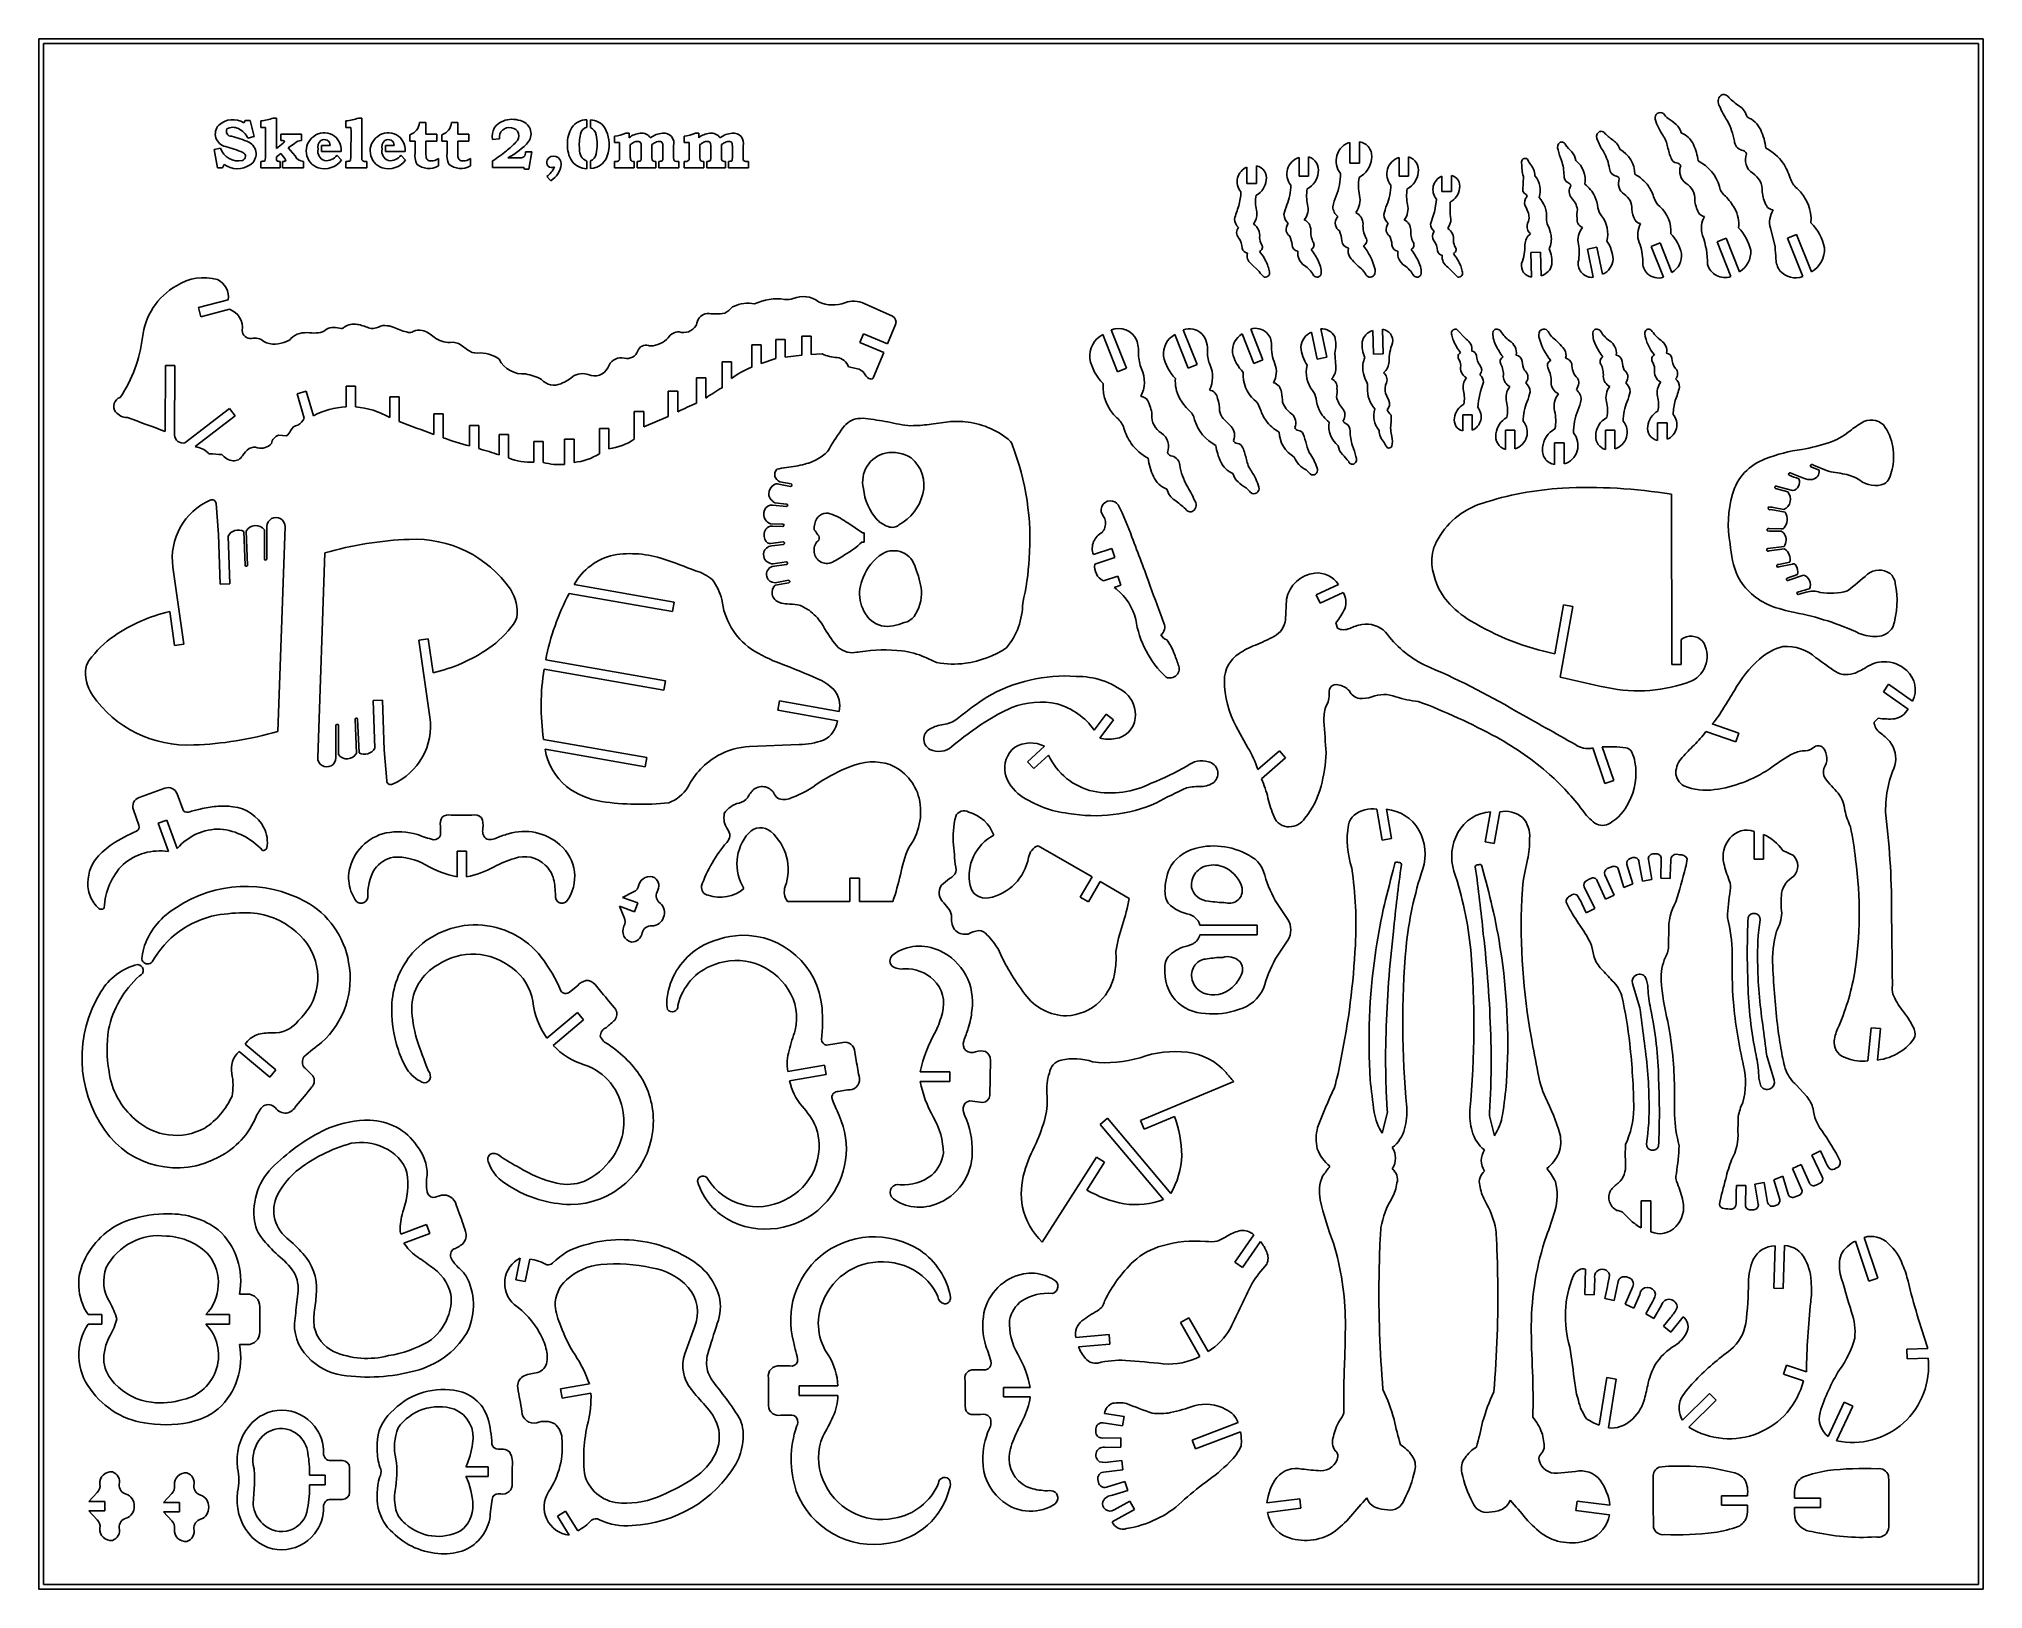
# Model space of a CAD drawing. Extents: x 0 to 427, y 0 to 340.
import ezdxf

# ---------------------------------------------------------------- set-up
doc = ezdxf.new("R2010")
doc.units = 0
doc.header["$MEASUREMENT"] = 0
doc.layers.add('RED', color=1, linetype='CONTINUOUS')
doc.layers.add('WHITE', color=7, linetype='CONTINUOUS')

msp = doc.modelspace()

# ---------------------------------------------------------------- linework, layer by layer
at = {"layer": 'RED', "linetype": 'Continuous'}
for p, q in [((425.684122, 339.305709), (1.04, 339.305709)), ((1.04, 339.305709), (1.04, 1.04)), ((425.684122, 1.04), (425.684122, 339.305709)), ((45.009317, 321.896604), (45.30007, 322.418468)), ((45.30007, 322.418468), (46.366163, 322.418468)), ((46.366163, 322.418468), (47.268242, 318.936891)), ((48.677274, 320.890152), (48.677274, 322.336461)), ((49.758278, 320.890152), (48.677274, 320.890152)), ((51.443153, 322.962697), (52.158851, 322.962697)), ((52.158851, 322.962697), (52.158851, 316.245565)), ((67.397274, 320.890152), (67.397274, 322.336461)), ((68.500644, 320.890152), (67.397274, 320.890152)), ((70.148242, 322.962697), (70.878851, 322.962697)), ((70.878851, 322.962697), (70.878851, 315.12743)), ((83.507955, 322.015887), (84.939353, 322.015887)), ((84.939353, 322.015887), (84.939353, 319.451299)), ((90.530751, 322.015887), (91.962149, 322.015887)), ((91.962149, 322.015887), (91.962149, 319.451299)), ((120.254622, 322.582482), (120.254622, 320.934884)), ((121.044873, 320.875242), (121.044873, 322.567572)), ((38.478565, 316.05173), (39.865231, 316.387213)), ((39.209174, 312.018468), (38.478565, 316.05173)), ((47.268242, 318.936891), (45.881575, 318.53431)), ((52.158851, 316.245565), (53.590249, 317.453307)), ((53.090751, 318.019902), (53.090751, 319.451299)), ((53.090751, 319.451299), (57.638421, 319.451299)), ((53.381504, 318.019902), (53.090751, 318.019902)), ((56.114723, 317.397348), (54.73835, 316.402124)), ((54.73835, 316.402124), (56.253834, 314.640442)), ((57.638421, 319.451299), (57.638421, 318.019902)), ((62.051898, 315.634238), (62.051898, 316.931443)), ((62.051898, 316.931443), (63.930608, 316.931443)), ((76.097489, 315.634238), (76.097489, 316.931443)), ((76.097489, 316.931443), (77.976199, 316.931443)), ((81.442866, 317.863342), (81.442866, 319.302195)), ((82.561145, 317.863342), (81.442866, 317.863342)), ((82.561145, 315.318819), (82.561145, 317.863342)), ((84.939353, 319.451299), (87.339927, 319.451299)), ((87.339927, 317.863342), (84.939353, 317.863342)), ((87.339927, 319.451299), (87.339927, 317.863342)), ((88.465662, 317.863342), (88.465662, 319.302195)), ((89.583941, 317.863342), (88.465662, 317.863342)), ((89.583941, 315.318819), (89.583941, 317.863342)), ((91.962149, 319.451299), (94.362722, 319.451299)), ((94.362722, 317.863342), (91.962149, 317.863342)), ((94.362722, 319.451299), (94.362722, 317.863342)), ((101.104772, 318.386469), (99.591367, 318.24482)), ((126.330608, 317.57259), (126.330608, 319.011443)), ((127.448887, 317.57259), (126.330608, 317.57259)), ((128.850464, 319.637679), (129.551253, 319.637679)), ((129.551253, 319.637679), (129.551253, 318.646138)), ((129.998565, 317.237106), (129.812185, 317.132733)), ((129.812185, 317.132733), (129.812185, 314.95255)), ((132.182938, 314.217751), (132.182938, 316.782339)), ((134.561145, 317.132733), (134.561145, 314.960383)), ((136.931898, 314.143199), (136.931898, 316.84198)), ((139.310106, 316.836432), (139.310106, 314.678972)), ((141.598851, 317.57259), (141.598851, 319.011443)), ((142.717131, 317.57259), (141.598851, 317.57259)), ((144.118708, 319.637679), (144.819497, 319.637679)), ((144.819497, 319.637679), (144.819497, 318.646138)), ((145.266808, 317.237106), (145.080429, 317.132733)), ((145.080429, 317.132733), (145.080429, 314.95255)), ((147.451181, 314.217751), (147.451181, 316.782339)), ((149.829389, 317.132733), (149.829389, 314.960383)), ((152.200142, 314.143199), (152.200142, 316.84198)), ((154.57835, 316.836432), (154.57835, 314.678972)), ((40.319998, 312.018468), (39.209174, 312.018468)), ((40.640572, 312.763988), (40.319998, 312.018468)), ((48.677274, 312.018468), (48.677274, 313.457321)), ((52.949102, 312.018468), (48.677274, 312.018468)), ((53.090751, 315.164561), (52.158851, 314.463773)), ((52.158851, 314.463773), (52.158851, 314.061192)), ((52.695626, 313.457321), (52.949102, 313.457321)), ((52.949102, 313.457321), (52.949102, 312.018468)), ((53.948099, 314.061192), (53.090751, 315.164561)), ((53.470966, 312.018468), (53.470966, 313.457321)), ((53.470966, 313.457321), (53.731898, 313.457321)), ((58.100644, 312.018468), (53.470966, 312.018468)), ((58.100644, 313.457321), (58.100644, 312.018468)), ((66.316271, 315.634238), (62.051898, 315.634238)), ((65.429102, 314.784346), (66.450464, 313.740618)), ((67.397274, 312.018468), (67.397274, 313.457321)), ((72.012041, 312.018468), (67.397274, 312.018468)), ((72.012041, 313.457321), (72.012041, 312.018468)), ((80.361862, 315.634238), (76.097489, 315.634238)), ((79.474694, 314.784346), (80.496056, 313.740618)), ((87.675411, 314.046281), (87.675411, 312.443414)), ((94.698206, 314.046281), (94.698206, 312.443414)), ((99.591367, 312.109193), (99.591367, 313.548046)), ((106.465059, 312.109193), (99.591367, 312.109193)), ((102.953661, 314.263745), (105.297433, 314.263745)), ((106.554521, 311.743889), (106.465059, 312.109193)), ((107.531152, 311.743889), (106.554521, 311.743889)), ((106.770722, 315.560949), (108.21703, 315.560949)), ((108.21703, 315.560949), (107.531152, 311.743889)), ((120.254622, 313.487142), (120.254622, 311.846998)), ((121.044873, 311.869364), (121.044873, 313.546783)), ((126.330608, 312.018468), (126.330608, 313.457321)), ((130.684443, 312.018468), (126.330608, 312.018468)), ((130.684443, 313.457321), (130.684443, 312.018468)), ((131.32559, 312.018468), (131.32559, 313.457321)), ((135.433403, 312.018468), (131.32559, 312.018468)), ((135.433403, 313.457321), (135.433403, 312.018468)), ((136.07455, 312.018468), (136.07455, 313.457321)), ((140.443296, 312.018468), (136.07455, 312.018468)), ((140.443296, 313.457321), (140.443296, 312.018468)), ((141.598851, 312.018468), (141.598851, 313.457321)), ((145.952687, 312.018468), (141.598851, 312.018468)), ((145.952687, 313.457321), (145.952687, 312.018468)), ((146.593834, 312.018468), (146.593834, 313.457321)), ((150.701647, 312.018468), (146.593834, 312.018468)), ((150.701647, 313.457321), (150.701647, 312.018468)), ((151.342794, 312.018468), (151.342794, 313.457321)), ((155.71154, 312.018468), (151.342794, 312.018468)), ((155.71154, 313.457321), (155.71154, 312.018468)), ((112.329748, 309.207859), (111.494765, 310.124848)), ((1.04, 1.04), (425.684122, 1.04))]:
    msp.add_line(p, q, dxfattribs=at)
for centre, radius, start, end in [((41.560086, 319.48615), 2.838212, 137.373149, 258.420097), ((42.561466, 318.013554), 4.590212, 57.772916, 132.3069), ((42.216417, 320.033752), 1.069546, 150.417118, 272.948884), ((42.611048, 318.402114), 2.53359, 62.125443, 121.525391), ((41.742725, 316.523676), 4.601384, 25.910268, 63.503569), ((48.016335, 331.67671), 9.363605, 274.047647, 291.467417), ((-111.489596, 319.069112), 161.258156, 358.064138, 0.647038), ((66.46566, 332.78433), 10.489322, 275.095465, 290.553331), ((-58.346516, 319.068099), 126.860245, 357.538018, 0.822949), ((80.582465, 322.099552), 2.926686, 287.096654, 358.361874), ((87.605261, 322.099552), 2.926686, 287.096654, 358.361874), ((102.933369, 319.034599), 3.434054, 107.209015, 193.296154), ((103.162096, 318.783763), 2.095334, 75.221717, 190.929968), ((103.922088, 317.121297), 5.567096, 71.453909, 111.106349), ((103.599222, 319.048263), 1.76421, 307.9081, 86.836752), ((105.022289, 319.483817), 2.991576, 325.333025, 77.04812), ((122.545322, 317.467465), 6.537886, 148.577207, 182.280726), ((120.262941, 318.544921), 4.03757, 90.118044, 144.736082), ((120.763272, 319.056406), 1.946125, 105.151096, 169.800782), ((120.897578, 318.556422), 4.013853, 34.196493, 87.896962), ((120.174326, 318.88533), 2.172004, 10.844218, 66.371571), ((117.307758, 317.118618), 7.835053, 346.924445, 28.12751), ((43.738663, 317.622237), 4.065557, 197.684608, 283.365046), ((28.576625, 273.566146), 44.890116, 68.858066, 73.946428), ((35.549588, 292.588261), 27.220369, 67.197561, 75.703371), ((44.782798, 315.107214), 2.891032, 302.56459, 62.918242), ((53.462482, 316.971666), 1.051359, 71.332557, 94.417411), ((52.037432, 319.366292), 2.46389, 309.067092, 317.659754), ((53.733255, 317.818934), 0.162658, 359.886372, 66.161363), ((53.707086, 317.819427), 0.188828, 323.377522, 359.75258), ((57.588198, 315.966924), 2.053592, 88.598611, 135.849356), ((62.567938, 315.744724), 3.903817, 124.876154, 251.376628), ((62.62327, 316.022317), 3.713336, 354.001105, 128.027293), ((62.96815, 316.611969), 1.74327, 127.212195, 195.887159), ((63.376197, 315.648142), 2.14077, 166.861249, 250.928472), ((62.648799, 316.949949), 1.281942, 359.172824, 124.979968), ((76.613529, 315.744724), 3.903817, 124.876154, 251.376628), ((76.668861, 316.022317), 3.713336, 354.001105, 128.027293), ((77.013741, 316.611969), 1.74327, 127.212195, 195.887159), ((77.421789, 315.648142), 2.14077, 166.861249, 250.928472), ((76.694391, 316.949949), 1.281942, 359.172824, 124.979968), ((193.38721, 317.025937), 108.45109, 179.557586, 181.327), ((200.410006, 317.025937), 108.45109, 179.557586, 181.327), ((82.88359, 339.181176), 30.597502, 303.096471, 310.113793), ((93.425188, 328.079645), 15.342347, 306.716941, 317.204506), ((96.00675, 327.880423), 15.286383, 297.029614, 318.654116), ((122.579934, 316.932426), 6.573069, 177.603427, 211.108534), ((129.212503, 317.18839), 10.598146, 167.949479, 185.777355), ((121.283914, 315.901854), 2.624934, 175.199016, 246.913455), ((113.933077, 317.352341), 8.596604, 359.033167, 13.053454), ((113.863979, 317.054691), 8.665822, 347.11325, 1.008955), ((125.761201, 326.685456), 7.695109, 274.243531, 293.669358), ((-19.901043, 316.628447), 147.352955, 358.899023, 0.367117), ((132.397675, 315.103017), 4.544868, 95.381967, 128.777197), ((134.491647, 311.079722), 7.622412, 120.614262, 126.11847), ((131.543946, 315.65956), 2.189374, 91.227103, 115.253937), ((131.52268, 317.065857), 0.782994, 65.043839, 91.875165), ((131.635232, 317.339866), 0.48727, 26.551833, 63.448167), ((132.329357, 317.369855), 2.286193, 32.594581, 99.008356), ((131.316931, 317.182655), 0.842276, 5.742203, 26.43943), ((128.69542, 316.824236), 3.48777, 359.311709, 7.292023), ((137.190731, 314.997516), 4.64798, 93.710997, 129.161665), ((138.912558, 311.179933), 7.373643, 120.866351, 126.166275), ((136.386226, 315.455063), 2.408041, 110.251912, 121.456028), ((136.229649, 315.8637), 1.970475, 91.475118, 110.093478), ((136.227382, 317.03049), 0.804492, 60.278639, 93.453316), ((136.339567, 317.207532), 0.5952, 34.578858, 61.20785), ((136.300002, 317.230561), 0.616099, 0.695351, 30.72444), ((137.148273, 317.413254), 2.237464, 345.060342, 96.631167), ((132.852615, 316.877155), 4.079434, 359.505971, 5.075249), ((141.029445, 326.685456), 7.695109, 274.243531, 293.669358), ((-4.6328, 316.628447), 147.352955, 358.899023, 0.367117), ((147.665918, 315.103017), 4.544868, 95.381967, 128.777197), ((149.759891, 311.079722), 7.622412, 120.614262, 126.11847), ((146.812189, 315.65956), 2.189374, 91.227103, 115.253937), ((146.790924, 317.065857), 0.782994, 65.043839, 91.875165), ((146.903476, 317.339866), 0.48727, 26.551833, 63.448167), ((147.597601, 317.369855), 2.286193, 32.594581, 99.008356), ((146.585175, 317.182655), 0.842276, 5.742203, 26.43943), ((143.963663, 316.824236), 3.48777, 359.311709, 7.292023), ((152.458975, 314.997516), 4.64798, 93.710997, 129.161665), ((154.180801, 311.179933), 7.373643, 120.866351, 126.166275), ((151.65447, 315.455063), 2.408041, 110.251912, 121.456028), ((151.497892, 315.8637), 1.970475, 91.475118, 110.093478), ((151.495626, 317.03049), 0.804492, 60.278639, 93.453316), ((151.60781, 317.207532), 0.5952, 34.578858, 61.20785), ((151.568246, 317.230561), 0.616099, 0.695351, 30.72444), ((152.416517, 317.413254), 2.237464, 345.060342, 96.631167), ((148.120859, 316.877155), 4.079434, 359.505971, 5.075249), ((43.557583, 316.861538), 5.029798, 234.553262, 303.570811), ((44.40405, 314.566825), 0.940933, 286.954272, 67.273005), ((48.892272, 315.269837), 1.825223, 263.235271, 295.446946), ((53.765259, 314.032708), 1.60666, 178.984176, 190.204331), ((52.467944, 313.765902), 0.284491, 183.593002, 239.720011), ((52.645529, 314.288034), 0.832222, 247.309475, 273.451069), ((53.799625, 314.287895), 0.833331, 265.338319, 290.921885), ((52.684041, 312.960272), 1.676266, 30.589905, 41.053937), ((54.037705, 313.64645), 0.149309, 293.483653, 356.081161), ((53.803642, 313.605803), 0.384231, 4.544371, 32.687013), ((58.110687, 315.505961), 2.048664, 204.991225, 269.719119), ((62.696427, 316.491665), 4.654144, 252.814319, 323.76517), ((63.043004, 316.601953), 2.999527, 262.985589, 322.701711), ((67.641532, 315.120374), 1.680895, 261.644546, 296.693913), ((96.916092, 314.80096), 26.039287, 179.281631, 182.15421), ((71.700386, 314.395113), 0.988222, 215.434847, 288.383129), ((76.742018, 316.491665), 4.654144, 252.814319, 323.76517), ((77.088595, 316.601953), 2.999527, 262.985589, 322.701711), ((86.672462, 314.702099), 4.157315, 171.468934, 206.345764), ((85.602784, 315.982979), 4.101744, 229.647601, 300.351521), ((85.976119, 314.550159), 1.011546, 182.027086, 277.248388), ((86.092206, 316.30498), 2.758306, 270.239707, 305.028019), ((93.695258, 314.702099), 4.157315, 171.468934, 206.345764), ((92.62558, 315.982979), 4.101744, 229.647601, 300.351521), ((92.998914, 314.550159), 1.011546, 182.027086, 277.248388), ((93.115002, 316.30498), 2.758306, 270.239707, 305.028019), ((105.695735, 315.296617), 1.107009, 248.912086, 13.814599), ((112.575854, 313.213889), 1.138825, 151.958548, 300.700084), ((108.576725, 314.13415), 4.958777, 306.047789, 337.476991), ((112.999702, 313.003392), 1.61193, 354.024301, 152.437299), ((109.942661, 313.229634), 4.676843, 300.690849, 355.166728), ((120.281515, 315.97219), 4.12528, 216.189636, 269.626477), ((120.841477, 316.017157), 4.152777, 272.807377, 350.699954), ((120.127324, 315.581481), 2.232015, 294.273035, 348.120162), ((126.630426, 314.423245), 1.011386, 252.755923, 321.752234), ((142.891483, 314.680028), 13.082137, 178.806347, 183.579761), ((130.459536, 314.078637), 0.66077, 199.028078, 289.89945), ((131.373613, 317.692105), 4.235056, 269.350289, 274.853019), ((131.716804, 314.091535), 0.619487, 271.396178, 298.794864), ((131.742721, 313.88404), 0.432123, 309.090536, 329.706874), ((131.637215, 313.893775), 0.530031, 334.557002, 356.335852), ((129.104799, 314.182721), 3.078338, 353.980434, 0.652015), ((153.720584, 314.688839), 19.161363, 179.18801, 182.435063), ((135.202586, 314.071715), 0.656321, 197.465886, 290.590381), ((136.180347, 315.824703), 2.369745, 267.441187, 282.31736), ((136.583198, 313.807376), 0.31507, 289.019579, 333.352271), ((136.430331, 313.885687), 0.486824, 333.183861, 354.764404), ((134.697015, 314.115926), 2.23505, 352.941162, 0.699177), ((142.044887, 314.398939), 2.749081, 174.15347, 196.483462), ((140.182864, 315.182221), 1.74445, 243.65751, 278.585896), ((141.89867, 314.423245), 1.011386, 252.755923, 321.752234), ((158.159727, 314.680028), 13.082137, 178.806347, 183.579761), ((145.72778, 314.078637), 0.66077, 199.028078, 289.89945), ((146.641856, 317.692105), 4.235056, 269.350289, 274.853019), ((146.985048, 314.091535), 0.619487, 271.396178, 298.794864), ((147.010965, 313.88404), 0.432123, 309.090536, 329.706874), ((146.905459, 313.893775), 0.530031, 334.557002, 356.335852), ((144.373043, 314.182721), 3.078338, 353.980434, 0.652015), ((168.988828, 314.688839), 19.161363, 179.18801, 182.435063), ((150.470829, 314.071715), 0.656321, 197.465886, 290.590381), ((151.448591, 315.824703), 2.369745, 267.441187, 282.31736), ((151.851442, 313.807376), 0.31507, 289.019579, 333.352271), ((151.698575, 313.885687), 0.486824, 333.183861, 354.764404), ((149.965259, 314.115926), 2.23505, 352.941162, 0.699177), ((157.313131, 314.398939), 2.749081, 174.15347, 196.483462), ((155.451107, 315.182221), 1.74445, 243.65751, 278.585896)]:
    msp.add_arc(centre, radius, start, end, dxfattribs=at)
at = {"layer": 'WHITE', "linetype": 'Continuous'}
for p, q in [((426.724122, 340.345709), (0, 340.345709)), ((0, 340.345709), (0, 0)), ((426.724122, 0), (426.724122, 340.345709)), ((287.754454, 313.024105), (287.754454, 317.630223)), ((289.834454, 317.769395), (289.834454, 313.024105)), ((265.158375, 312.202811), (265.158376, 308.563991)), ((267.279976, 308.563991), (267.279976, 312.450267)), ((276.60593, 310.207153), (276.605929, 314.294255)), ((278.685932, 314.466641), (278.685933, 310.207153)), ((289.834454, 313.024105), (287.754454, 313.024105)), ((298.544427, 310.207153), (298.544426, 314.294255)), ((300.62443, 314.466641), (300.62443, 310.207153)), ((265.158376, 308.563991), (267.279976, 308.563991)), ((278.685933, 310.207153), (276.60593, 310.207153)), ((300.62443, 310.207153), (298.544427, 310.207153)), ((307.939538, 310.191872), (307.939538, 306.855697)), ((310.019538, 306.855697), (310.019538, 310.385817)), ((325.811424, 310.154773), (325.685432, 307.190168)), ((307.939538, 306.855697), (310.019538, 306.855697)), ((381.062342, 294.76041), (380.024182, 298.797182)), ((341.948389, 294.643981), (339.871132, 294.212484)), ((343.18926, 288.670347), (341.948389, 294.643981)), ((355.825825, 295.552162), (353.855056, 294.766508)), ((353.855056, 294.766508), (356.546781, 288.014461)), ((358.423337, 289.036446), (355.825825, 295.552162)), ((368.322499, 295.779913), (370.293269, 296.565567)), ((371.352913, 288.178284), (368.322499, 295.779913)), ((370.293269, 296.565567), (373.228034, 289.203868)), ((385.750419, 297.41402), (383.779649, 296.628365)), ((383.779649, 296.628365), (387.14741, 288.180522)), ((389.021797, 289.207947), (385.750419, 297.41402)), ((267.823529, 289.27681), (265.999814, 291.018272)), ((311.402364, 288.056365), (309.253379, 290.220912)), ((327.460624, 293.443269), (329.581252, 293.5075)), ((327.62475, 288.024468), (327.460624, 293.443269)), ((329.581252, 293.5075), (329.738197, 288.325781)), ((339.871132, 294.212484), (341.16241, 287.996184)), ((35.033874, 281.369502), (41.533829, 283.047785)), ((187.324966, 279.441567), (181.124596, 282.271979)), ((35.553873, 279.355551), (35.033874, 281.369502)), ((41.802441, 280.968924), (35.553873, 279.355551)), ((186.244182, 273.375585), (188.028564, 277.645438)), ((94.088006, 272.093525), (92.678485, 273.134437)), ((156.456184, 268.271589), (156.456184, 273.147927)), ((156.456184, 273.147927), (158.536184, 273.147927)), ((158.536184, 273.147927), (158.536184, 269.10488)), ((161.721836, 270.203283), (161.721836, 274.363283)), ((161.721836, 274.363283), (163.801836, 274.363283)), ((163.801836, 274.363283), (163.801836, 270.487496)), ((167.428657, 270.883606), (167.428657, 275.043451)), ((167.428657, 275.043451), (169.508657, 275.043451)), ((169.508657, 275.043451), (169.508657, 271.024612)), ((180.213553, 273.653423), (181.019303, 275.571017)), ((185.442161, 271.456425), (180.213553, 273.653423)), ((181.019303, 275.571017), (186.244182, 273.375585)), ((233.497296, 275.439515), (236.768674, 267.233443)), ((238.739444, 268.019097), (235.371684, 276.46694)), ((252.225824, 268.081896), (249.291059, 275.443595)), ((251.16618, 276.469178), (254.196594, 268.86755)), ((264.095756, 275.611016), (266.693268, 269.095301)), ((268.664037, 269.880954), (265.972312, 276.633001)), ((279.329834, 275.977115), (280.570704, 270.003481)), ((282.647961, 270.434979), (281.356683, 276.651278)), ((292.937841, 271.139963), (292.780896, 276.321681)), ((294.894343, 276.622994), (295.058469, 271.204193)), ((311.116729, 276.591097), (313.265714, 274.426551)), ((149.940514, 263.745015), (149.940514, 269.436658)), ((149.940514, 269.436658), (152.020514, 269.436658)), ((152.020514, 269.436658), (152.020513, 265.80977)), ((158.536184, 269.10488), (161.721836, 270.203283)), ((163.801836, 270.487496), (167.428657, 270.883606)), ((169.508657, 271.024612), (171.933954, 271.194762)), ((183.192716, 266.073724), (185.442161, 271.456425)), ((254.196594, 268.86755), (252.225824, 268.081896)), ((266.693268, 269.095301), (268.664037, 269.880954)), ((280.570704, 270.003481), (282.647961, 270.434979)), ((284.436647, 271.32766), (284.661633, 268.418657)), ((295.058469, 271.204193), (292.937841, 271.139963)), ((27.706616, 254.132984), (27.756908, 268.616518)), ((27.756908, 268.616518), (29.836896, 268.609664)), ((29.836896, 268.609664), (29.786601, 253.347421)), ((144.337832, 260.382988), (144.337832, 265.929655)), ((144.337832, 265.929655), (146.417832, 265.929655)), ((146.417832, 265.929655), (146.417831, 261.502299)), ((177.720917, 268.34046), (180.06267, 267.808399)), ((236.768674, 267.233443), (238.739444, 268.019097)), ((56.693907, 262.408785), (58.692886, 262.98366)), ((58.226906, 257.078173), (56.693907, 262.408785)), ((58.692886, 262.98366), (60.249692, 257.570268)), ((67.428536, 259.576033), (67.428536, 264.0827)), ((67.428536, 264.0827), (69.508536, 264.0827)), ((69.508536, 264.0827), (69.508086, 259.527964)), ((76.992937, 257.228042), (76.992937, 261.734709)), ((76.992937, 261.734709), (79.072937, 261.734709)), ((79.072937, 261.734709), (79.072937, 256.37594)), ((138.151146, 257.449581), (138.151146, 262.996248)), ((138.151146, 262.996248), (140.231146, 262.996248)), ((140.231146, 262.996248), (140.231146, 258.494816)), ((32.030072, 251.669029), (41.823916, 259.221638)), ((43.094108, 257.574517), (34.333611, 250.818781)), ((41.823916, 259.221638), (43.094108, 257.574517)), ((86.672766, 253.519825), (86.672766, 258.026491)), ((86.672766, 258.026491), (88.752765, 258.026491)), ((88.752765, 258.026491), (88.752765, 252.788305)), ((130.662517, 252.458548), (130.662517, 258.541149)), ((130.662517, 258.541149), (132.742516, 258.541149)), ((132.742516, 258.541149), (132.742516, 255.14795)), ((132.742516, 255.14795), (138.151146, 257.449581)), ((199.613683, 256.276459), (195.848835, 255.786284)), ((314.579555, 257.791766), (312.499555, 257.791766)), ((312.499555, 257.791766), (312.499555, 254.261645)), ((314.579555, 254.455591), (314.579555, 257.791766)), ((357.360717, 256.083471), (355.239117, 256.083471)), ((355.239117, 256.083471), (355.239117, 252.197196)), ((357.360718, 252.444652), (357.360717, 256.083471)), ((52.561204, 253.354701), (54.379444, 253.222938)), ((94.49846, 250.975715), (94.49846, 255.482382)), ((94.49846, 255.482382), (96.57846, 255.482382)), ((96.57846, 255.482382), (96.578462, 250.387724)), ((101.01586, 249.016113), (101.01586, 253.52278)), ((101.01586, 253.52278), (103.087208, 253.52278)), ((103.087208, 253.52278), (103.087208, 248.344183)), ((108.633875, 247.429313), (108.633875, 251.935979)), ((108.633875, 251.935979), (110.713875, 251.935979)), ((110.713875, 251.935979), (110.713876, 247.343965)), ((115.397354, 246.914023), (115.397354, 252.46069)), ((115.397354, 252.46069), (117.477354, 252.46069)), ((117.477354, 252.46069), (117.477354, 247.357232)), ((123.035851, 249.262863), (123.035851, 254.80953)), ((123.035851, 254.80953), (125.11585, 254.80953)), ((125.11585, 254.80953), (125.11585, 250.344024)), ((321.894664, 250.180821), (321.894663, 254.440309)), ((321.894663, 254.440309), (323.974666, 254.440309)), ((323.974666, 254.440309), (323.974667, 250.353208)), ((343.833161, 250.180821), (343.833161, 254.440309)), ((343.833161, 254.440309), (345.913163, 254.440309)), ((345.913163, 254.440309), (345.913164, 250.353208)), ((332.684639, 246.878067), (332.684639, 251.623357)), ((332.684639, 251.623357), (334.764639, 251.623357)), ((334.764639, 251.623357), (334.764639, 247.01724)), ((387.276625, 243.932933), (384.391563, 245.048155)), ((389.120855, 246.328883), (390.729138, 245.654686)), ((392.330318, 245.569871), (389.471153, 246.768431)), ((164.989358, 242.109054), (162.382743, 242.573468)), ((162.638643, 243.077191), (165.084217, 242.641469)), ((165.295702, 242.338286), (165.29254, 242.320539)), ((358.381528, 202.998325), (358.326661, 240.353235)), ((381.010252, 242.0008), (381.005374, 241.983445)), ((381.1863, 241.661092), (383.871042, 240.906645)), ((384.883105, 241.183989), (381.332605, 242.181726)), ((39.435693, 231.527782), (38.885107, 238.308715)), ((164.05505, 237.666509), (161.057981, 237.98655)), ((161.548448, 238.47805), (164.112472, 238.204251)), ((164.344626, 237.916587), (164.342713, 237.898663)), ((380.09693, 237.018072), (383.295243, 236.40435)), ((382.999573, 237.011753), (381.104276, 237.37544)), ((39.819742, 220.6037), (39.435693, 231.527782)), ((41.529814, 231.162664), (41.898458, 220.676779)), ((45.278942, 224.798505), (44.973168, 232.213525)), ((45.512607, 232.257667), (45.819282, 224.820788)), ((49.503215, 226.268893), (49.503215, 232.525281)), ((52.468795, 188.315013), (54.029031, 233.22537)), ((160.576709, 233.904522), (163.290807, 233.802897)), ((163.270572, 233.262476), (160.990401, 233.347852)), ((163.54223, 233.531913), (163.541556, 233.513899)), ((177.531238, 234.073382), (180.735294, 231.926698)), ((180.735294, 231.926698), (181.170949, 231.926698)), ((181.170949, 231.926698), (181.170949, 229.846698)), ((382.395002, 232.794832), (379.79129, 232.826382)), ((381.145825, 232.269129), (382.433061, 232.253531)), ((62.767696, 227.475203), (61.207461, 182.564846)), ((160.554757, 229.559647), (163.339106, 229.911936)), ((163.40699, 229.375413), (160.840639, 229.050707)), ((163.631236, 229.685427), (163.633499, 229.667543)), ((181.170949, 229.846698), (180.61714, 229.846698)), ((235.524447, 228.458928), (231.435788, 227.120773)), ((231.756226, 225.03708), (236.171429, 226.482109)), ((236.171429, 226.482109), (235.524447, 228.458928)), ((383.02287, 228.897699), (379.503776, 228.469884)), ((379.751193, 227.95518), (383.144605, 228.367717)), ((29.425023, 224.344394), (31.826328, 207.460216)), ((45.568881, 224.548853), (45.55087, 224.54811)), ((164.114082, 224.968367), (160.977092, 224.531536)), ((161.137004, 225.099822), (164.039494, 225.503998)), ((164.334433, 225.28116), (164.33692, 225.263305)), ((236.790247, 222.363602), (233.665141, 221.340803)), ((237.43723, 220.386783), (236.790247, 222.363602)), ((384.28764, 225.430869), (381.905142, 224.971009)), ((381.921517, 224.423388), (384.853107, 224.989231)), ((386.002804, 222.741503), (383.713992, 221.937735)), ((383.893178, 221.427483), (387.285649, 222.618826)), ((41.898458, 220.676779), (39.819742, 220.6037)), ((139.071281, 214.609968), (116.4013, 218.607298)), ((117.476211, 220.529849), (139.432469, 216.658368)), ((161.565204, 220.95369), (164.491356, 221.472701)), ((164.589772, 220.940932), (161.636538, 220.394367)), ((164.795946, 221.263247), (164.799227, 221.245521)), ((236.0233, 219.924026), (237.43723, 220.386783)), ((280.343333, 218.299689), (285.229939, 220.57918)), ((281.200658, 216.461816), (280.343333, 218.299689)), ((286.259097, 218.821462), (281.200658, 216.461816)), ((383.553977, 221.604507), (383.559949, 221.587498)), ((386.365451, 218.433899), (387.899721, 218.863123)), ((29.767051, 207.167341), (28.707396, 214.618037)), ((139.432469, 216.658368), (139.071281, 214.609968)), ((273.811081, 217.337878), (273.598433, 212.817149)), ((332.712244, 205.367337), (334.606265, 216.108865)), ((336.654665, 215.747677), (333.920072, 200.239031)), ((334.606265, 216.108865), (336.654665, 215.747677)), ((285.000435, 210.944762), (284.684958, 212.12214)), ((31.826328, 207.460216), (29.767051, 207.167341)), ((83.410163, 208.33), (85.469441, 208.622875)), ((85.811468, 191.445821), (83.410163, 208.33)), ((85.469441, 208.622875), (86.529095, 201.172179)), ((360.453482, 208.478078), (360.461526, 203.00138)), ((137.147316, 197.371548), (110.876858, 202.003739)), ((111.238046, 204.052139), (137.508504, 199.419948)), ((360.461526, 203.00138), (358.381528, 202.998325)), ((137.508504, 199.419948), (137.147316, 197.371548)), ((404.825392, 196.979751), (405.988374, 198.641153)), ((410.250126, 193.182437), (404.825392, 196.979751)), ((405.988374, 198.641153), (411.257775, 194.952572)), ((73.338034, 195.113437), (75.41675, 195.186516)), ((73.706678, 184.627552), (73.338034, 195.113437)), ((75.41675, 195.186516), (75.800799, 184.262434)), ((162.215606, 192.951332), (162.576794, 194.999733)), ((175.267052, 190.65001), (162.215606, 192.951332)), ((162.576794, 194.999733), (175.616836, 192.700421)), ((231.616649, 188.590906), (234.27976, 192.059507)), ((234.27976, 192.059507), (235.888331, 190.824483)), ((65.733277, 189.521323), (65.733277, 183.264934)), ((69.723885, 183.532548), (69.417209, 190.969428)), ((69.667611, 191.241363), (69.685622, 191.242105)), ((69.95755, 190.99171), (70.263324, 183.57669)), ((235.888331, 190.824483), (232.830835, 186.842211)), ((262.813987, 189.363648), (265.356136, 184.732272)), ((372.467777, 185.979979), (365.851168, 188.270344)), ((367.228877, 189.939507), (373.131158, 187.896411)), ((373.131158, 187.896411), (372.467777, 185.979979)), ((402.799373, 190.33412), (403.661273, 191.19602)), ((75.800799, 184.262434), (76.351384, 177.481501)), ((110.750572, 186.560427), (133.420553, 182.563098)), ((133.059365, 180.514697), (111.101646, 184.386436)), ((155.988012, 184.972705), (166.891169, 185.437211)), ((216.995907, 181.656993), (220.698466, 185.047837)), ((267.556932, 179.942504), (272.277445, 184.03248)), ((272.277445, 184.03248), (273.605434, 182.499759)), ((343.674032, 176.844471), (341.02941, 184.66836)), ((343.141659, 184.914988), (345.644506, 177.510528)), ((133.420553, 182.563098), (133.059365, 180.514697)), ((218.365581, 180.161407), (216.995907, 181.656993)), ((221.590548, 183.114867), (218.365581, 180.161407)), ((273.605434, 182.499759), (268.313615, 177.91479)), ((27.675532, 175.839238), (21.973947, 173.76403)), ((345.644506, 177.510528), (343.674032, 176.844471)), ((20.730788, 171.098068), (21.96608, 167.704129)), ((31.564929, 171.23472), (30.341495, 174.596079)), ((294.856784, 164.426132), (293.662511, 171.199194)), ((295.746106, 171.199194), (296.877552, 164.782448)), ((26.151302, 168.144099), (28.105862, 168.855501)), ((28.415732, 161.922628), (26.151302, 168.144099)), ((28.105862, 168.855501), (30.370292, 162.634031)), ((95.024134, 169.941727), (90.512906, 169.941727)), ((318.584828, 170.675946), (317.417263, 164.05436)), ((319.438031, 163.698044), (320.668423, 170.675946)), ((231.156749, 156.367214), (219.313669, 163.204819)), ((296.877552, 164.782448), (294.856784, 164.426132)), ((317.417263, 164.05436), (319.438031, 163.698044)), ((376.447668, 166.354305), (376.447668, 160.253372)), ((378.527668, 160.253372), (378.527668, 165.657436)), ((382.753283, 162.1714), (385.072232, 161.070425)), ((91.769336, 156.375121), (91.769336, 161.983563)), ((91.769336, 161.983563), (93.849336, 161.983563)), ((93.849336, 161.983563), (93.849336, 156.375122)), ((297.622733, 159.277773), (297.254583, 157.863299)), ((317.076351, 157.340051), (316.708201, 158.754524)), ((344.230878, 158.192939), (345.353448, 158.626493)), ((346.72584, 157.949919), (347.874339, 154.046915)), ((349.81219, 154.829667), (348.549542, 159.120584)), ((349.249745, 160.41071), (349.871829, 160.596421)), ((351.194801, 159.773101), (351.93366, 155.399053)), ((354.027613, 155.774956), (353.252164, 160.176715)), ((354.231635, 161.396188), (354.971231, 161.428047)), ((356.055773, 160.367844), (355.968501, 156.080614)), ((376.447668, 160.253372), (378.527668, 160.253372)), ((178.01569, 150.954364), (178.01569, 156.111788)), ((178.01569, 156.111788), (180.09569, 156.111788)), ((180.09569, 156.111788), (180.09569, 150.954364)), ((228.578037, 151.900754), (231.156749, 156.367214)), ((232.958082, 155.327214), (230.37937, 150.860754)), ((239.317299, 151.655718), (232.958082, 155.327214)), ((341.484773, 149.394277), (339.195445, 154.158556)), ((340.11931, 155.774937), (340.606588, 156.028322)), ((342.038898, 155.523152), (343.808046, 151.487285)), ((345.713054, 152.322357), (343.732755, 156.839914)), ((347.874339, 154.046915), (349.81219, 154.829667)), ((351.93366, 155.399053), (354.027613, 155.774956)), ((355.968501, 156.080614), (358.048071, 156.038282)), ((130.731704, 148.703305), (127.417485, 149.909582)), ((127.417485, 149.909582), (128.447198, 147.472995)), ((130.483901, 153.06879), (128.128887, 151.864142)), ((128.128887, 151.864142), (131.443106, 150.657865)), ((131.443106, 150.657865), (130.731704, 148.703305)), ((164.34048, 150.954364), (178.01569, 150.954364)), ((180.09569, 150.954364), (187.438682, 150.954364)), ((230.37937, 150.860754), (228.578037, 151.900754)), ((274.086647, 147.003323), (271.353478, 151.167509)), ((338.645746, 150.500067), (339.609986, 148.493405)), ((339.609986, 148.493405), (341.484773, 149.394277)), ((343.808046, 151.487285), (345.713054, 152.322357)), ((254.820115, 145.760665), (267.390314, 145.760665)), ((267.390314, 145.760665), (267.390314, 143.680665)), ((267.390314, 143.680665), (254.820115, 143.680665)), ((271.353478, 138.273822), (274.086648, 142.438008)), ((341.3635, 138.727065), (340.756446, 141.325841)), ((118.184172, 132.458382), (116.486717, 131.034048)), ((123.554165, 130.931378), (122.060923, 132.710954)), ((351.409716, 127.635897), (349.776861, 132.94702)), ((111.508901, 120.976688), (118.191068, 126.583691)), ((119.528066, 124.990318), (112.8459, 119.383315)), ((118.191068, 126.583691), (119.528066, 124.990318)), ((45.284295, 119.626712), (52.006046, 113.986494)), ((401.450666, 115.949674), (402.14546, 123.245014)), ((402.14546, 123.245014), (404.21609, 123.047811)), ((404.21609, 123.047811), (403.560286, 116.161865)), ((50.669047, 112.393122), (43.947297, 118.03334)), ((179.398628, 116.023228), (179.064041, 117.920767)), ((208.827235, 116.145071), (208.746817, 108.388358)), ((379.219538, 117.048413), (380.852392, 111.73729)), ((52.006046, 113.986494), (50.669047, 112.393122)), ((164.384022, 113.639798), (172.465195, 115.064727)), ((172.826383, 113.016326), (164.74521, 111.591397)), ((172.465195, 115.064727), (172.826383, 113.016326)), ((199.930497, 113.549651), (193.434497, 113.549651)), ((193.434497, 111.46965), (199.930497, 111.469651)), ((199.930497, 111.469651), (199.930497, 113.549651)), ((262.252716, 111.415505), (241.764072, 102.908118)), ((358.969223, 110.983435), (358.981165, 104.117875)), ((175.450642, 109.238165), (177.504671, 109.600346)), ((385.729065, 110.630627), (388.061483, 108.131406)), ((234.553871, 103.366636), (232.960499, 102.029638)), ((248.421197, 86.840202), (234.553871, 103.366636)), ((241.764072, 102.908118), (242.561711, 100.987136)), ((242.561711, 100.987136), (249.267173, 103.771408)), ((294.862106, 100.066661), (295.88659, 104.110674)), ((318.444344, 103.587426), (319.468828, 99.543412)), ((232.960499, 102.029638), (246.827824, 85.503203)), ((232.160013, 94.849356), (220.224058, 76.149271)), ((233.913303, 93.73026), (232.160013, 94.849356)), ((391.019268, 96.190905), (389.14448, 95.290033)), ((389.14448, 95.290033), (391.433809, 90.525754)), ((391.976162, 94.19953), (391.019268, 96.190905)), ((230.006939, 87.610152), (233.913303, 93.73026)), ((382.754915, 90.637395), (380.817064, 89.854643)), ((380.817064, 89.854643), (382.079711, 85.563726)), ((383.903414, 86.734391), (382.754915, 90.637395)), ((386.821208, 93.197025), (384.9162, 92.361953)), ((384.9162, 92.361953), (386.896499, 87.844396)), ((388.590355, 89.161158), (386.821208, 93.197025)), ((374.660752, 88.603696), (372.581183, 88.646028)), ((374.57348, 84.316466), (374.660752, 88.603696)), ((378.695594, 89.285257), (376.601641, 88.909354)), ((376.601641, 88.909354), (377.377089, 84.507595)), ((379.434453, 84.911209), (378.695594, 89.285257)), ((386.398375, 86.491372), (385.275806, 86.057817)), ((390.509944, 88.909373), (390.022666, 88.655989)), ((92.325862, 82.31884), (91.580883, 84.365653)), ((349.442356, 80.874203), (347.55364, 82.742626)), ((353.76965, 85.248361), (351.68965, 85.248361)), ((351.68965, 85.248361), (351.68965, 79.285188)), ((353.76965, 78.447911), (353.76965, 85.248361)), ((376.397619, 83.288122), (375.658022, 83.256263)), ((381.379508, 84.2736), (380.757424, 84.087889)), ((85.087373, 80.022282), (79.408658, 77.955399)), ((80.085823, 75.988377), (85.798775, 78.067721)), ((85.798775, 78.067721), (85.087373, 80.022282)), ((262.489584, 71.80116), (266.652082, 77.80014)), ((403.581374, 68.236304), (400.605639, 77.229771)), ((104.688303, 67.923396), (105.657929, 72.672803)), ((268.144258, 76.302025), (264.198496, 70.615402)), ((380.773397, 66.057786), (381.047981, 75.354383)), ((383.132161, 75.465234), (382.852491, 65.996378)), ((398.685063, 76.412773), (401.606662, 67.582917)), ((107.740654, 72.475998), (106.726265, 67.507331)), ((264.198496, 70.615402), (262.489584, 71.80116)), ((339.458528, 70.229487), (339.313318, 64.654701)), ((348.438666, 68.526111), (349.034359, 68.323005)), ((45.739402, 64.777066), (44.009189, 64.777066)), ((106.726265, 67.507331), (104.688303, 67.923396)), ((339.313318, 64.654701), (341.393083, 64.623393)), ((341.393083, 64.623393), (341.497146, 68.145343)), ((345.728742, 63.387118), (346.63694, 67.511817)), ((349.860384, 66.461911), (348.165404, 62.527315)), ((350.075689, 61.704386), (351.371038, 64.71131)), ((382.852491, 65.996378), (380.773397, 66.057786)), ((401.606662, 67.582917), (403.581374, 68.236304)), ((10.816455, 60.270399), (13.804136, 60.2704)), ((13.804136, 60.2704), (13.804136, 58.1904)), ((41.80063, 60.2704), (36.667948, 60.270399)), ((41.80063, 58.1904), (41.80063, 60.2704)), ((48.512736, 56.457066), (48.512736, 62.003733)), ((343.6974, 63.834389), (345.728742, 63.387118)), ((348.165404, 62.527315), (350.075689, 61.704386)), ((353.858133, 62.56537), (352.663739, 60.419874)), ((352.663739, 60.419874), (354.481104, 59.40815)), ((354.481104, 59.40815), (356.129479, 62.369136)), ((358.198959, 56.423488), (360.900152, 59.812436)), ((13.804136, 58.1904), (10.816455, 58.1904)), ((36.667948, 58.190399), (41.80063, 58.1904)), ((141.769379, 51.672723), (143.907481, 57.491082)), ((227.610363, 55.259393), (234.886881, 55.864732)), ((234.886881, 55.864732), (235.059321, 53.791892)), ((250.566668, 58.4994), (252.368001, 59.5394)), ((254.837147, 51.103798), (250.566668, 58.4994)), ((252.368001, 59.5394), (256.638478, 52.143797)), ((358.157165, 59.708181), (356.572969, 57.720621)), ((356.572969, 57.720621), (358.198959, 56.423488)), ((44.009189, 53.683733), (45.739402, 53.683733)), ((235.059321, 53.791892), (228.16168, 53.218073)), ((414.599354, 52.807222), (409.996884, 52.666771)), ((409.996884, 52.666771), (410.060329, 50.587739)), ((382.904552, 47.196219), (383.556004, 49.171569)), ((387.277496, 45.754062), (382.904552, 47.196219)), ((383.556004, 49.171569), (387.928949, 47.729413)), ((410.060329, 50.587739), (414.662799, 50.72819)), ((120.81766, 45.054384), (114.480644, 43.936998)), ((114.480644, 43.936998), (114.841832, 41.888598)), ((114.841832, 41.888598), (121.178848, 43.005984)), ((160.129007, 46.350982), (160.129007, 42.247425)), ((166.841358, 42.543842), (166.841358, 44.623842)), ((166.841358, 44.623842), (175.375952, 44.623842)), ((217.595824, 44.275008), (211.684259, 44.275008)), ((211.684259, 44.275008), (211.684259, 42.195008)), ((344.151461, 46.432534), (342.456987, 35.988673)), ((346.204613, 46.099418), (344.151461, 46.432534)), ((344.469981, 35.408042), (346.204613, 46.099418)), ((360.749138, 37.070513), (366.662613, 42.984528)), ((366.662613, 42.984528), (368.133462, 41.513813)), ((175.375952, 42.543842), (166.841358, 42.543842)), ((211.684259, 42.195008), (217.595824, 42.195008)), ((233.885671, 38.579605), (238.171182, 37.934777)), ((368.133462, 41.513813), (362.170681, 35.550487)), ((396.238382, 41.074974), (392.704245, 33.49509)), ((394.559938, 32.552929), (398.123542, 40.196014)), ((398.123542, 40.196014), (396.238382, 41.074974)), ((162.869625, 38.158723), (164.765084, 38.158723)), ((232.006136, 35.204018), (231.98188, 34.601576)), ((237.860827, 35.878061), (233.598584, 36.519378)), ((238.171182, 37.934777), (237.860827, 35.878061)), ((253.109262, 32.709403), (263.235582, 36.552856)), ((263.739237, 34.519236), (253.847352, 30.764763)), ((233.389094, 33.159294), (237.445316, 33.222688)), ((237.47782, 31.142943), (234.204152, 31.091778)), ((237.445316, 33.222688), (237.47782, 31.142943)), ((253.847352, 30.764763), (253.109262, 32.709403)), ((66.638056, 28.210687), (64.038056, 28.210687)), ((68.198056, 21.268356), (68.198056, 26.650687)), ((98.581705, 26.842446), (93.734074, 26.842446)), ((98.581705, 24.762446), (98.581705, 26.842446)), ((103.907865, 23.132108), (103.907865, 26.770377)), ((237.90189, 26.19355), (233.64694, 25.694147)), ((235.220615, 27.973127), (237.659425, 28.259369)), ((237.659425, 28.259369), (237.90189, 26.19355)), ((333.28453, 25.445292), (337.262992, 25.848949)), ((59.419315, 24.999521), (62.811831, 24.999522)), ((62.811831, 22.919522), (59.419315, 22.919522)), ((62.811831, 24.999522), (62.811831, 22.919522)), ((93.734074, 24.762446), (98.581705, 24.762446)), ((232.448198, 24.048242), (232.570149, 23.430803)), ((234.349416, 22.377609), (238.37561, 23.653438)), ((239.003933, 21.670608), (235.645052, 20.60624)), ((238.37561, 23.653438), (239.003933, 21.670608)), ((12.774925, 21.188499), (10.973949, 19.251039)), ((10.973949, 19.251039), (14.500867, 19.251039)), ((14.500867, 17.171039), (10.973949, 17.171039)), ((10.973949, 17.171039), (12.774925, 15.233579)), ((14.500867, 19.251039), (14.500867, 17.171039)), ((29.145295, 20.964248), (27.344319, 19.026787)), ((27.344319, 19.026787), (30.871238, 19.026787)), ((30.871238, 19.026787), (30.871238, 16.946787)), ((64.038056, 19.708356), (66.638056, 19.708356)), ((113.843873, 15.999578), (115.616628, 17.087575)), ((115.616628, 17.087575), (118.269227, 12.765497)), ((240.485562, 17.463725), (235.585051, 14.802088)), ((235.982898, 17.400798), (239.472794, 19.280508)), ((239.472794, 19.280508), (240.485562, 17.463725)), ((269.520816, 18.9341), (276.72316, 19.826425)), ((276.978903, 17.762207), (269.63864, 16.852794)), ((276.72316, 19.826425), (276.978903, 17.762207)), ((337.607774, 19.303177), (337.352031, 17.238959)), ((337.352031, 17.238959), (344.692294, 16.329545)), ((344.810118, 18.410851), (337.607774, 19.303177)), ((369.282616, 18.431471), (369.282616, 20.511471)), ((369.282616, 20.511471), (374.987758, 20.511471)), ((374.987758, 18.431471), (369.282616, 18.431471)), ((385.340913, 19.988208), (391.046055, 19.988208)), ((391.046055, 17.908208), (385.340913, 17.908208)), ((391.046055, 19.988208), (391.046055, 17.908208)), ((30.871238, 16.946787), (27.344319, 16.946787)), ((27.344319, 16.946787), (29.145295, 15.009327)), ((116.379416, 11.868226), (113.843873, 15.999578)), ((0, 0), (426.724122, 0))]:
    msp.add_line(p, q, dxfattribs=at)
for centre, radius, start, end in [((370.266914, 326.620336), 1.725773, 130.038771, 219.005743), ((382.448984, 330.638124), 14.454272, 200.67782, 214.834161), ((369.811407, 326.916535), 1.216301, 27.972053, 122.565668), ((383.068264, 340.276378), 17.663078, 226.391738, 236.14856), ((370.732402, 322.034581), 4.358837, 15.442485, 55.053441), ((342.877539, 319.075611), 0.97304, 27.971964, 122.56567), ((355.857516, 323.027835), 1.141847, 51.990316, 196.337736), ((366.78683, 326.231607), 12.531055, 196.337743, 214.037508), ((360.23086, 326.459923), 4.459093, 214.605463, 233.406655), ((344.883259, 303.925875), 22.809452, 50.693935, 56.198197), ((356.664622, 318.678209), 3.938099, 15.480945, 47.36101), ((356.470369, 314.990418), 15.932653, 10.537422, 27.639966), ((372.727347, 317.902068), 5.734645, 25.432425, 67.370412), ((365.063097, 314.470281), 14.131246, 7.649983, 24.653269), ((288.96871, 313.547631), 4.25934, 106.563672, 219.968228), ((289.307651, 314.586167), 3.226524, 349.520209, 80.603093), ((334.513143, 316.595159), 1.208041, 120.038784, 209.00575), ((343.399438, 317.884112), 10.11801, 190.67783, 204.834143), ((334.235137, 316.854717), 0.851411, 17.972054, 112.565678), ((344.997874, 324.453091), 12.364127, 216.391722, 226.148566), ((343.241943, 318.83865), 1.380618, 130.038743, 219.00577), ((352.987662, 322.052909), 11.563485, 200.67784, 214.834098), ((353.48306, 329.763532), 14.130523, 226.39177, 236.14855), ((343.614334, 315.170045), 3.487071, 15.442486, 55.053434), ((343.93629, 310.525684), 6.347735, 0.883295, 61.39366), ((350.464935, 315.206798), 7.165408, 11.633894, 34.037507), ((373.194075, 320.01127), 16.06611, 192.069949, 201.781844), ((358.473965, 314.965528), 5.16118, 25.432425, 67.370407), ((351.57614, 311.876919), 12.718121, 7.649983, 24.65327), ((374.360373, 318.026496), 2.229404, 183.145999, 252.909689), ((373.721665, 314.746474), 1.14918, 18.406469, 90.821017), ((374.207209, 307.011705), 10.52918, 35.470205, 62.502888), ((266.475155, 308.991101), 3.471166, 112.293307, 220.295297), ((266.779624, 309.837508), 2.660236, 349.114673, 79.158927), ((277.683363, 310.671688), 3.779399, 106.563682, 219.968222), ((277.753204, 311.52558), 3.085421, 349.8799, 72.404103), ((287.383996, 314.446437), 5.115935, 297.681395, 354.985898), ((299.621861, 310.671688), 3.779399, 106.563682, 219.968222), ((299.691702, 311.52558), 3.085421, 349.8799, 72.404101), ((326.216748, 313.31437), 0.802882, 53.417998, 195.7867), ((337.623021, 313.123247), 12.178902, 180.128462, 194.107328), ((314.606256, 307.118084), 13.890391, 24.892999, 29.50497), ((324.317865, 310.150774), 4.032564, 1.412484, 44.254721), ((323.588617, 310.254916), 11.152862, 0.537426, 17.639962), ((334.27662, 313.377316), 3.051186, 5.442487, 45.053451), ((333.848374, 309.326318), 5.554271, 350.883305, 51.393652), ((332.204684, 309.534706), 12.746148, 10.537448, 27.639958), ((346.516712, 311.963578), 1.783524, 183.146001, 252.909671), ((359.540802, 314.485194), 1.338639, 198.991621, 266.258813), ((359.3874, 312.139208), 1.012357, 18.001441, 86.258815), ((363.317333, 311.283721), 3.188872, 158.507318, 236.330444), ((359.840097, 305.206654), 9.422795, 16.665582, 62.568474), ((378.109724, 313.811251), 3.54396, 158.51359, 236.342203), ((372.321158, 306.123765), 12.585944, 16.818456, 33.779748), ((265.20761, 309.732568), 4.203216, 297.681396, 354.574369), ((263.196328, 308.281722), 11.590563, 337.730559, 359.813248), ((286.807781, 305.893463), 8.564244, 169.53308, 193.104606), ((276.277215, 311.469217), 4.539474, 297.681388, 353.856849), ((272.642005, 310.854162), 13.062413, 337.730539, 359.813265), ((299.251821, 308.162626), 9.651801, 169.533075, 193.104618), ((285.134826, 308.281722), 11.590563, 337.730559, 359.813248), ((308.746274, 305.893463), 8.564239, 169.533076, 193.104617), ((298.215712, 311.469217), 4.539474, 297.681388, 353.856849), ((309.1468, 307.247283), 3.182465, 112.293309, 220.295306), ((307.984678, 307.927082), 3.85363, 297.6814, 353.542308), ((309.40271, 308.000449), 2.46383, 348.130159, 75.501574), ((324.777725, 307.102198), 4.760802, 340.883291, 41.393647), ((336.290418, 310.173287), 1.560582, 173.145992, 242.909729), ((335.451417, 307.989791), 0.804426, 8.406445, 80.820987), ((338.091463, 306.849041), 2.232657, 145.694031, 219.958871), ((334.845945, 302.59869), 7.370426, 25.470204, 52.502888), ((346.005744, 309.339559), 0.919345, 18.406506, 90.820986), ((349.515507, 308.591318), 2.834554, 158.507328, 236.330427), ((346.39418, 303.151746), 8.423344, 35.470203, 62.502888), ((344.885355, 302.441399), 10.068739, 16.818449, 33.779769), ((359.472032, 305.257192), 3.96105, 355.719182, 58.368593), ((372.171564, 308.496614), 3.356321, 190.08364, 233.046031), ((373.836924, 307.114453), 4.401057, 355.689892, 58.361259), ((389.083477, 311.320142), 4.964461, 198.25084, 230.276482), ((379.662052, 300.610278), 9.302657, 356.122583, 47.800558), ((298.869211, 290.812176), 37.785414, 160.063726, 164.760198), ((250.116106, 307.338691), 13.724312, 344.608372, 357.525736), ((274.95814, 304.569833), 7.92986, 169.533083, 193.104595), ((286.199848, 298.890958), 13.255946, 157.847903, 167.491327), ((274.684303, 303.042607), 3.889985, 321.571195, 13.514983), ((298.566817, 300.270841), 14.939433, 157.847945, 167.491285), ((287.213198, 303.763008), 3.24136, 184.538127, 228.660148), ((285.588802, 304.949743), 4.383971, 321.571197, 13.514979), ((308.138345, 298.890958), 13.255946, 157.847903, 167.491327), ((296.622799, 303.042608), 3.889986, 321.5712, 13.51497), ((287.996199, 306.699335), 18.784077, 338.078281, 355.388445), ((330.32076, 303.1371), 20.591981, 176.164555, 188.088359), ((326.57772, 307.174463), 0.892426, 178.991622, 246.258828), ((327.867887, 304.431832), 1.78995, 134.146376, 204.714989), ((325.946704, 305.73977), 0.674905, 358.001435, 66.258815), ((342.694866, 310.275196), 17.724314, 201.833117, 207.157971), ((324.649585, 301.293569), 6.281864, 356.665586, 42.568476), ((332.839343, 301.939299), 4.961715, 11.191838, 44.469815), ((333.437831, 302.21583), 8.810164, 6.818456, 23.779743), ((345.624836, 303.760511), 3.475123, 188.250838, 220.276481), ((346.097464, 303.234405), 3.52093, 355.719168, 58.368627), ((358.295186, 306.598488), 3.971558, 198.250781, 230.276515), ((350.758054, 298.030603), 7.442126, 356.122584, 47.800561), ((371.525168, 305.930242), 8.160837, 186.817297, 207.082636), ((360.73021, 296.499435), 13.250486, 30.172953, 44.668119), ((365.178238, 299.476399), 7.916073, 355.36529, 27.725877), ((387.223091, 307.861682), 9.061903, 186.831995, 207.120824), ((380.734736, 304.619857), 1.810565, 209.414407, 267.440859), ((265.067279, 300.955138), 2.663074, 184.538093, 228.660183), ((264.581212, 297.810938), 1.711978, 138.035423, 221.974182), ((263.732691, 301.930153), 3.601839, 321.5712, 13.514971), ((265.183433, 297.291758), 2.763667, 349.006791, 60.262092), ((276.12565, 301.989588), 2.876111, 184.538004, 228.660228), ((275.867589, 298.489047), 2.119849, 140.753469, 189.609301), ((276.679803, 298.37604), 2.482615, 0.378033, 64.932698), ((286.922347, 299.817931), 2.389041, 140.753409, 189.609327), ((286.668815, 300.014547), 2.184691, 195.815516, 235.703872), ((287.837709, 299.690573), 2.79788, 0.378049, 64.932687), ((296.147408, 299.249428), 5.531009, 175.233438, 207.806057), ((298.064147, 301.989588), 2.876111, 184.538004, 228.660228), ((297.806086, 298.489047), 2.119849, 140.753469, 189.609301), ((298.618301, 298.376041), 2.482614, 0.378028, 64.93271), ((307.856018, 299.87968), 2.441583, 184.538097, 228.660182), ((280.82805, 313.001054), 31.780242, 333.299023, 336.325101), ((307.962512, 296.520988), 2.533809, 349.006773, 60.262099), ((328.592888, 299.13533), 1.962745, 160.807661, 232.246624), ((323.768747, 301.218981), 3.300429, 334.162033, 17.019637), ((333.124928, 300.542862), 2.237542, 170.08357, 213.04606), ((323.221851, 295.635873), 8.833651, 10.172952, 24.66813), ((344.215932, 301.608612), 6.636554, 168.758788, 185.335284), ((339.563575, 300.7297), 1.972895, 172.373865, 246.581715), ((342.186785, 296.150959), 4.390173, 140.907045, 191.769798), ((337.82821, 297.52271), 6.511858, 346.122579, 37.800569), ((356.81136, 303.83267), 7.254078, 186.817297, 207.082635), ((351.616202, 301.238267), 1.448452, 209.270515, 267.440851), ((355.78096, 297.385479), 4.865787, 150.367971, 201.007561), ((365.680615, 303.011537), 1.629509, 209.270515, 267.440867), ((369.908132, 298.793086), 5.0203, 148.93444, 198.422091), ((365.878351, 291.785982), 10.070285, 12.422377, 44.439566), ((384.960123, 300.079175), 5.099708, 147.608487, 194.55952), ((381.081169, 292.233596), 11.038138, 11.814038, 44.57926), ((260.356265, 294.348705), 3.753016, 0.285179, 38.129584), ((271.483119, 297.010936), 3.595172, 183.926566, 211.349158), ((267.483399, 294.631855), 1.0595, 295.485527, 28.693184), ((275.642614, 298.663505), 1.938514, 195.815475, 235.70398), ((268.713784, 294.550649), 6.353912, 4.980458, 23.281509), ((276.571217, 295.219644), 1.532014, 184.393976, 260.916468), ((284.053169, 297.984603), 4.907778, 175.233446, 207.806056), ((278.773018, 295.126775), 1.097714, 294.453553, 31.18787), ((278.860093, 295.3794), 7.160788, 4.980459, 23.281504), ((287.715338, 296.133355), 1.726569, 184.39413, 260.916329), ((290.196739, 296.028689), 1.237111, 294.453554, 31.187868), ((281.243118, 287.056037), 12.295032, 14.609318, 39.656664), ((297.581111, 298.663505), 1.938514, 195.815475, 235.70398), ((290.652281, 294.550649), 6.353912, 4.980458, 23.281509), ((298.509714, 295.219644), 1.532014, 184.393976, 260.916468), ((305.991666, 297.984603), 4.907778, 175.233446, 207.806056), ((300.711515, 295.126775), 1.097714, 294.453553, 31.187869), ((307.410378, 296.996987), 1.569591, 138.035423, 221.974183), ((303.536816, 293.822708), 3.440881, 0.285229, 38.129542), ((313.738239, 296.263521), 3.296151, 183.926551, 211.349195), ((310.071187, 294.082311), 0.97138, 295.48554, 28.693199), ((315.135442, 295.019813), 11.027657, 338.901209, 0.728911), ((329.43349, 295.024451), 3.274094, 128.592809, 177.625475), ((326.687152, 296.486615), 5.277382, 335.36529, 7.725879), ((328.723432, 293.361556), 9.359109, 347.795405, 11.674913), ((337.352828, 291.3807), 8.196305, 4.220167, 33.973479), ((341.429304, 291.670978), 10.582258, 358.740564, 22.034897), ((351.657937, 291.168124), 9.111429, 13.183974, 44.261936), ((347.9406, 290.939644), 18.310368, 359.682841, 20.014781), ((302.347985, 288.179022), 78.989017, 2.78103, 4.779442), ((386.27756, 294.113309), 5.620801, 299.224228, 3.87844), ((265.489097, 294.681811), 1.415234, 192.836687, 260.515127), ((267.287696, 292.69663), 2.115544, 163.826025, 232.499313), ((258.368747, 286.131388), 12.186389, 22.185108, 38.247265), ((262.100622, 287.967648), 8.042688, 10.976982, 20.110421), ((279.431622, 293.256812), 3.134743, 171.745974, 238.922236), ((273.203396, 284.347162), 7.746059, 32.990947, 53.476655), ((265.960733, 284.096079), 16.63235, 26.37315, 37.094317), ((276.3417, 289.125942), 5.098573, 352.894668, 27.553525), ((289.609193, 293.728456), 2.276716, 162.09419, 214.405446), ((299.853176, 301.859256), 15.350485, 217.84171, 231.421965), ((301.370119, 293.256812), 3.134743, 171.745974, 238.922236), ((295.141893, 284.347162), 7.746059, 32.990947, 53.476655), ((287.89923, 284.096079), 16.63235, 26.37315, 37.094317), ((298.280198, 289.125942), 5.098573, 352.894668, 27.553525), ((308.242753, 294.128113), 1.297527, 192.836681, 260.515128), ((310.612666, 292.453392), 2.613738, 171.309399, 238.664072), ((301.714601, 286.288833), 11.172844, 22.185111, 38.247254), ((305.136102, 287.972374), 7.373769, 10.97698, 20.11042), ((327.972691, 290.590898), 2.589908, 169.787027, 262.279274), ((328.790426, 291.558633), 3.368917, 286.339486, 347.015726), ((324.789949, 291.363144), 7.304865, 355.591907, 23.59312), ((340.862042, 290.997019), 3.01583, 172.646618, 275.715983), ((341.592019, 292.278535), 3.945909, 293.877584, 355.717245), ((355.454561, 291.273969), 3.449476, 177.268013, 224.733278), ((356.03511, 292.862726), 4.510438, 301.970936, 4.877703), ((370.016105, 291.837478), 3.895735, 194.861482, 290.068693), ((370.659314, 293.572439), 5.067813, 300.455527, 4.298323), ((385.763998, 292.146997), 4.522056, 181.717095, 216.561252), ((37.559531, 273.181425), 14.907134, 119.645546, 173.946051), ((36.170214, 276.924645), 10.985588, 73.947827, 123.006603), ((37.485225, 283.751165), 4.109251, 350.144148, 65.215233), ((271.428243, 291.452056), 4.210186, 211.108665, 233.692863), ((269.150022, 289.011793), 0.976428, 257.29863, 29.938126), ((280.569783, 288.993884), 0.969394, 206.262562, 329.046263), ((285.313804, 284.973508), 6.966993, 33.295539, 44.524555), ((292.207396, 289.156648), 1.128696, 198.522178, 320.253688), ((291.29957, 289.364742), 2.004357, 332.362579, 23.28806), ((302.50828, 288.993884), 0.969394, 206.262562, 329.046263), ((311.599195, 288.929676), 0.895217, 257.298623, 29.938127), ((355.466385, 291.373356), 3.528375, 225.744695, 287.830496), ((385.540902, 292.368687), 4.485709, 220.536319, 290.985946), ((155.546626, 275.218302), 7.090327, 77.53065, 115.763448), ((161.924114, 272.383975), 10.894776, 80.798891, 116.413872), ((164.220513, 286.560631), 3.466666, 260.798888, 292.507909), ((167.716115, 278.124794), 5.66474, 52.818668, 112.507908), ((174.266692, 289.088412), 7.168426, 244.135807, 291.768216), ((178.822262, 277.006494), 5.746832, 66.382636, 109.276007), ((40.540662, 277.054387), 4.112869, 349.821427, 72.134232), ((69.12409, 274.157266), 3.589328, 78.098126, 125.907611), ((67.561972, 265.453145), 12.431352, 67.248976, 79.326828), ((75.898141, 274.511016), 2.919716, 78.774696, 118.325223), ((76.025916, 272.497358), 4.897378, 64.206973, 84.838337), ((141.461672, 279.134789), 3.277256, 253.145671, 327.826844), ((143.061947, 278.128088), 1.386667, 327.826852, 352.104888), ((146.874885, 277.599331), 2.462759, 95.016479, 172.104886), ((148.663023, 311.694744), 31.705452, 266.37703, 272.480241), ((149.455958, 282.948322), 2.986023, 281.182885, 320.56811), ((153.368854, 279.730584), 2.08, 115.763449, 140.568117), ((186.749126, 278.180118), 1.386667, 337.319828, 65.463722), ((-6.927586, 278.31194), 29.875783, 326.054839, 353.159584), ((46.500456, 276.464099), 1.916523, 184.084972, 275.042623), ((47.427109, 271.7633), 2.892821, 48.432022, 105.194463), ((51.610256, 277.96793), 4.631265, 240.738625, 273.824105), ((51.449701, 280.665909), 7.333971, 273.669881, 293.252167), ((53.864463, 275.787117), 1.920573, 284.489517, 319.549706), ((58.196764, 271.91502), 3.890715, 104.023572, 137.549462), ((58.832711, 268.194846), 7.659402, 85.928949, 101.895016), ((60.403804, 284.184362), 8.412405, 262.985512, 276.614794), ((61.27016, 278.345667), 2.519803, 272.33584, 314.997922), ((64.457008, 274.577051), 2.43346, 83.857194, 125.269687), ((63.60794, 262.66523), 14.374189, 79.00118, 85.573249), ((66.470263, 277.415875), 0.651618, 259.397906, 327.367491), ((73.256705, 279.411526), 2.647345, 250.419946, 298.325222), ((84.197955, 289.796119), 14.234773, 244.887991, 257.309211), ((81.368225, 277.290147), 1.412723, 257.843349, 304.781525), ((83.49102, 273.36994), 3.05798, 77.563796, 115.508599), ((81.799747, 269.19789), 7.534096, 48.724576, 71.826778), ((90.178146, 279.190272), 5.51061, 231.793331, 270.827683), ((90.798445, 270.437205), 3.287797, 55.122502, 99.465605), ((133.983058, 278.5467), 5.625574, 273.19801, 317.096596), ((140.364545, 273.371643), 2.63077, 86.798514, 149.243121), ((236.241533, 270.534154), 5.620801, 119.224228, 183.87844), ((236.967738, 272.379918), 4.387612, 25.947219, 111.33152), ((231.375043, 271.313874), 9.994448, 358.618396, 17.382368), ((251.859779, 271.075024), 5.067813, 120.455527, 184.298323), ((252.507946, 272.755774), 3.948379, 46.217404, 109.866331), ((251.40084, 272.234665), 5.109509, 352.30185, 41.29162), ((266.483983, 271.784736), 4.510438, 121.970936, 184.877703), ((267.052708, 273.274107), 3.528375, 45.744695, 107.830496), ((267.064532, 273.373494), 3.449476, 357.268013, 44.733278), ((281.089789, 272.976484), 10.582258, 178.740564, 202.034897), ((280.927074, 272.368927), 3.945909, 113.877584, 175.717245), ((281.623599, 273.497493), 3.16506, 27.864049, 94.837619), ((276.472188, 273.119617), 8.163561, 347.319934, 13.149476), ((297.729144, 273.284319), 7.304865, 175.591907, 203.59312), ((293.728667, 273.088829), 3.368917, 106.339486, 167.015726), ((294.546402, 274.056564), 2.589908, 349.787027, 82.279274), ((307.383651, 269.62765), 11.027658, 158.901209, 180.728911), ((310.919898, 275.717786), 0.895217, 77.298623, 209.938127), ((317.382992, 276.675089), 7.373769, 190.97698, 200.11042), ((320.804492, 278.35863), 11.172844, 202.185111, 218.247254), ((311.906427, 272.194071), 2.613738, 351.309399, 58.664072), ((324.238896, 275.52152), 5.098573, 172.894668, 207.553525), ((320.010813, 275.653579), 0.969394, 26.262562, 149.046263), ((334.619863, 280.551383), 16.63235, 206.37315, 217.094317), ((327.3772, 280.300301), 7.746059, 212.990947, 233.476655), ((321.148974, 271.390651), 3.134743, 351.745974, 58.922236), ((331.219524, 275.282721), 2.004357, 152.362579, 203.28806), ((341.275975, 277.591426), 12.295032, 194.609318, 219.656664), ((330.311697, 275.490815), 1.128696, 18.522178, 140.253688), ((337.205289, 279.673954), 6.966993, 213.295539, 224.524555), ((322.665917, 262.788207), 15.350485, 37.84171, 51.421965), ((346.177393, 275.52152), 5.098573, 172.894668, 207.553525), ((341.94931, 275.653579), 0.969394, 26.262562, 149.046263), ((356.55836, 280.551383), 16.63235, 206.37315, 217.094317), ((349.315697, 280.300301), 7.746059, 212.990947, 233.476655), ((343.087471, 271.390651), 3.134743, 351.745974, 58.922236), ((353.336402, 275.726279), 0.896715, 51.730263, 187.668218), ((361.783361, 277.093661), 9.453346, 189.050366, 220.358205), ((361.727361, 281.54929), 9.359499, 213.156697, 232.678665), ((354.618713, 271.834529), 2.686462, 349.859377, 57.735035), ((96.01978, 274.279408), 2.917162, 228.53136, 274.947864), ((96.865587, 264.509399), 6.88939, 52.833123, 94.94786), ((106.378539, 272.791388), 6.035417, 207.554931, 274.245965), ((127.814108, 267.343974), 3.001385, 76.762568, 153.223438), ((129.145467, 272.591288), 2.413216, 254.520267, 341.89627), ((133.204326, 271.217909), 1.871993, 71.847858, 160.544934), ((134.219533, 274.314394), 1.386666, 251.847851, 273.19801), ((175.271432, 277.873284), 7.466017, 243.44719, 269.500877), ((174.708458, 267.238885), 3.20755, 20.0861, 81.069364), ((241.437924, 272.413866), 11.038138, 191.814038, 224.57926), ((249.834225, 271.14432), 8.46794, 180.483278, 202.662234), ((256.640742, 272.86148), 10.070285, 192.422377, 224.439566), ((264.04716, 271.629366), 7.583274, 180.597968, 202.68672), ((270.861157, 273.479339), 9.111429, 193.183974, 224.261936), ((266.738133, 267.261984), 4.865787, 330.367971, 21.007561), ((285.166265, 273.266762), 8.196305, 184.220167, 213.973479), ((295.831941, 268.160847), 5.277382, 155.36529, 187.725879), ((293.085603, 269.623011), 3.274094, 308.592809, 357.625475), ((312.447906, 270.565151), 0.97138, 115.48554, 208.693198), ((308.780854, 268.383942), 3.296151, 3.926551, 31.349195), ((314.27634, 270.51935), 1.297527, 12.836681, 80.515128), ((318.982277, 270.824754), 3.440881, 180.285229, 218.129542), ((321.807578, 269.520687), 1.097714, 114.453553, 211.187869), ((316.527427, 266.662859), 4.907778, 355.233446, 27.806056), ((324.009379, 269.427819), 1.532014, 4.393976, 80.916468), ((331.866812, 270.096814), 6.353912, 184.980458, 203.281509), ((332.322355, 268.618774), 1.237111, 114.453554, 211.187868), ((332.909901, 270.919006), 2.276716, 342.09419, 34.405446), ((334.748418, 268.465001), 1.784412, 17.390267, 79.410543), ((340.905414, 268.908998), 4.455044, 178.851116, 223.443696), ((343.746075, 269.520687), 1.097714, 114.453553, 211.18787), ((338.465924, 266.662859), 4.907778, 355.233446, 27.806056), ((345.947876, 269.427819), 1.532014, 4.393976, 80.916468), ((353.80531, 270.096814), 6.353912, 184.980458, 203.281509), ((355.035694, 270.015608), 1.0595, 115.485527, 208.693184), ((351.035974, 267.636526), 3.595172, 3.926566, 31.349158), ((357.029996, 269.965651), 1.415234, 12.836687, 80.515127), ((362.162829, 270.298758), 3.753016, 180.285179, 218.129584), ((105.380675, 257.134141), 9.746069, 59.488931, 81.475302), ((113.064923, 267.998891), 3.684889, 222.05308, 293.761135), ((109.50735, 276.079828), 12.514264, 293.761135, 309.554958), ((119.34207, 262.463158), 4.384604, 65.060962, 115.178868), ((121.952937, 269.681196), 3.330627, 256.772936, 342.796982), ((165.220597, 247.253019), 22.772685, 112.635368, 125.42561), ((178.766414, 265.119763), 2.984802, 28.833318, 64.260161), ((183.011665, 267.456825), 1.861228, 208.833313, 252.702462), ((182.63196, 266.237549), 0.584197, 252.702453, 343.71422), ((242.857041, 264.037185), 9.302657, 176.122583, 227.800558), ((235.619082, 265.021007), 7.01113, 332.984815, 24.080091), ((257.340855, 265.171064), 7.916073, 175.36529, 207.725877), ((251.28973, 266.129986), 6.310016, 332.984814, 24.080095), ((271.761039, 266.61686), 7.442126, 176.122584, 227.800561), ((270.444334, 262.663016), 2.254738, 2.373864, 76.581695), ((284.690884, 267.124752), 6.511858, 166.122579, 217.800569), ((281.103136, 268.134876), 3.569795, 317.608492, 4.559527), ((282.955518, 263.917762), 1.972895, 352.373865, 66.581715), ((299.297242, 269.011589), 8.833651, 190.172952, 204.66813), ((289.394165, 264.104601), 2.237542, 350.08357, 33.04606), ((293.926205, 265.512133), 1.962745, 340.807661, 52.246624), ((298.750346, 263.428481), 3.300429, 154.162033, 197.019637), ((314.556581, 268.126475), 2.533809, 169.006773, 240.262099), ((315.886666, 263.87386), 3.302272, 141.571206, 193.514952), ((334.522894, 257.948128), 18.784077, 158.078281, 175.388445), ((315.108716, 267.650476), 1.569591, 318.035423, 41.974183), ((314.663075, 264.767782), 2.441583, 4.538097, 48.660182), ((323.900792, 266.271422), 2.482614, 180.378028, 244.93271), ((324.937982, 265.983957), 1.938514, 15.815475, 55.70398), ((324.454946, 262.657875), 2.876111, 4.538004, 48.660228), ((324.713007, 266.158416), 2.119849, 320.753469, 9.609301), ((326.371686, 265.398035), 5.531009, 355.233438, 27.806057), ((334.681385, 264.956889), 2.79788, 180.378049, 244.932688), ((333.556104, 265.651688), 4.536952, 329.045637, 348.530198), ((336.201611, 264.802802), 1.80163, 358.304892, 35.363842), ((345.83929, 266.271422), 2.482615, 180.378033, 244.932698), ((346.876479, 265.983957), 1.938514, 15.815475, 55.70398), ((346.393444, 262.657875), 2.876111, 4.538004, 48.660228), ((346.651505, 266.158416), 2.119849, 320.753469, 9.609301), ((357.33566, 267.355705), 2.763667, 169.006791, 240.262092), ((358.786402, 262.71731), 3.601839, 141.5712, 193.514971), ((357.937881, 266.836524), 1.711978, 318.035423, 41.974182), ((357.451814, 263.692324), 2.663074, 4.538093, 48.660183), ((18.440476, 259.691685), 2.023719, 106.77092, 218.191722), ((194.813535, 145.190659), 125.765931, 113.662375, 115.721667), ((175.732387, 219.345229), 51.34746, 120.15234, 124.813404), ((241.784358, 260.027605), 1.810565, 29.414407, 87.440859), ((235.296002, 256.78578), 9.061903, 6.831995, 27.120824), ((261.788883, 268.148027), 13.250486, 210.172953, 224.668119), ((256.603114, 261.174773), 2.111636, 5.952163, 81.60964), ((252.12458, 259.004532), 6.999197, 357.192514, 19.959472), ((264.223908, 258.048975), 3.971558, 18.250781, 50.276515), ((265.382553, 260.750522), 7.584636, 358.758788, 15.335275), ((278.252465, 262.636074), 5.670523, 201.191833, 234.469857), ((276.894257, 260.886952), 3.475123, 8.250838, 40.276481), ((289.081262, 262.431633), 8.810164, 186.818456, 203.779743), ((278.303161, 263.038851), 6.636554, 348.758788, 5.335284), ((289.679751, 262.708164), 4.961715, 191.191838, 224.469815), ((297.869508, 263.353894), 6.281864, 176.665586, 222.568476), ((279.824227, 254.372266), 17.724314, 21.833117, 27.157971), ((294.651206, 260.215631), 1.78995, 314.146376, 24.714989), ((305.594855, 261.453725), 7.270318, 349.533074, 13.104612), ((325.896294, 261.604854), 3.889986, 141.5712, 193.51497), ((313.772819, 258.753999), 8.564239, 349.533076, 13.104617), ((337.384267, 256.36574), 11.590563, 157.730559, 179.813248), ((314.380748, 265.756505), 13.255946, 337.847903, 347.491327), ((336.930291, 259.69772), 4.383971, 141.571197, 193.514979), ((335.305896, 260.884454), 3.24136, 4.538127, 48.660148), ((323.952277, 264.376622), 14.939433, 337.847945, 347.491285), ((347.83479, 261.604855), 3.889985, 141.571195, 193.514983), ((335.711312, 258.753999), 8.564244, 349.53308, 13.104606), ((359.322765, 256.36574), 11.590563, 157.730559, 179.813248), ((336.319245, 265.756505), 13.255946, 337.847903, 347.491327), ((347.560953, 260.077629), 7.92986, 349.533083, 13.104595), ((372.402988, 257.308771), 13.724312, 164.608372, 177.525736), ((323.649882, 273.835286), 37.785414, 340.063726, 344.760198), ((19.532312, 260.673004), 3.489915, 219.77108, 268.100059), ((-51.782391, 51.007126), 218.125231, 68.628161, 70.948773), ((55.197322, 258.442674), 3.322686, 299.300356, 335.753561), ((68.308102, 242.578165), 17.020609, 92.962166, 118.25849), ((68.169415, 241.842115), 17.73644, 60.166591, 85.671443), ((152.421389, 440.009406), 197.740348, 248.226821, 250.579427), ((180.585487, 252.023516), 5.047673, 99.284839, 144.326082), ((180.661319, 246.748265), 10.295354, 82.539622, 94.960547), ((165.676346, 143.75056), 114.376468, 79.269962, 81.795782), ((192.283183, 276.143021), 20.708719, 255.136823, 262.115696), ((201.515488, 238.431666), 17.945849, 84.342232, 96.083324), ((201.505467, 238.330517), 18.047494, 51.418898, 84.342231), ((233.435616, 253.32732), 4.964461, 18.25084, 50.276482), ((248.682169, 257.53301), 4.401057, 175.689892, 238.361259), ((250.347529, 256.150848), 3.356321, 10.08364, 53.046031), ((262.678996, 259.440809), 9.422795, 196.665582, 242.568474), ((262.521364, 259.324077), 3.469796, 191.005026, 221.672355), ((241.851359, 237.523122), 26.586414, 41.833111, 47.157978), ((277.633738, 262.206063), 10.068739, 196.818449, 213.779769), ((276.124913, 261.495717), 8.423344, 215.470203, 242.502888), ((273.315602, 256.06788), 2.551609, 335.694038, 49.958846), ((287.673148, 262.048773), 7.370426, 205.470204, 232.502888), ((288.670719, 255.321144), 5.554271, 170.883305, 231.393652), ((284.42763, 257.798421), 2.232657, 325.694031, 39.958871), ((287.067676, 256.657671), 0.804426, 188.406445, 260.820987), ((297.741368, 257.545265), 4.760802, 160.883291, 221.393647), ((299.692888, 260.823206), 4.240465, 206.498343, 226.93597), ((303.293425, 254.971668), 6.604912, 169.726529, 197.168873), ((289.304962, 256.951797), 7.532279, 353.886582, 5.893131), ((313.116383, 256.647013), 2.46383, 168.130159, 255.501574), ((314.534416, 256.72038), 3.85363, 117.6814, 173.542308), ((313.372293, 257.400179), 3.182465, 292.293309, 40.295306), ((324.303381, 253.178246), 4.539474, 117.681388, 173.856849), ((322.897232, 253.975775), 3.779399, 286.563682, 39.968222), ((323.267272, 256.484837), 9.651801, 349.533075, 13.104618), ((349.877088, 253.793301), 13.062413, 157.730539, 179.813265), ((346.241878, 253.178246), 4.539474, 117.681388, 180), ((344.83573, 253.975775), 3.779399, 286.563682, 39.968222), ((357.311483, 254.914894), 4.203216, 117.681396, 174.574369), ((356.043938, 255.656362), 3.471166, 292.293307, 40.295297), ((402.14269, 252.75888), 3.91072, 46.361565, 123.731824), ((31.601861, 253.435245), 1.817384, 182.769866, 283.628128), ((53.493191, 251.037612), 2.497499, 111.911131, 169.318724), ((52.935871, 255.288508), 2.520016, 304.948692, 336.705981), ((57.075454, 253.614949), 1.946511, 97.44002, 159.646461), ((106.274183, 298.316228), 48.783111, 248.950783, 256.031444), ((123.587679, 262.684684), 12.434918, 277.059125, 304.676989), ((228.466204, 217.650777), 63.98873, 144.326087, 149.217665), ((191.2198, 262.823678), 7.409922, 256.122087, 275.641662), ((191.963497, 278.039309), 22.589666, 269.961313, 279.903905), ((211.074004, 250.324928), 2.704, 21.285464, 51.418897), ((250.197935, 258.523698), 12.585944, 196.818456, 213.779748), ((244.409369, 250.836212), 3.54396, 338.51359, 56.342203), ((259.752698, 253.36622), 2.684925, 334.146377, 44.714975), ((263.131693, 252.508255), 1.012357, 198.001441, 266.258815), ((278.582804, 254.121779), 6.347735, 180.883295, 241.39366), ((276.49686, 255.295711), 0.899872, 198.001423, 266.258815), ((276.360504, 253.210391), 1.189901, 18.99162, 86.258833), ((264.224261, 248.298323), 14.280986, 12.069949, 21.781845), ((286.228675, 254.474175), 1.560582, 353.145992, 62.909729), ((298.930476, 254.392546), 11.152862, 180.537426, 197.639962), ((297.968133, 254.429016), 3.798377, 180.47864, 224.528524), ((291.275662, 251.991137), 5.799521, 349.490461, 10.238413), ((322.827391, 253.121882), 3.085421, 169.8799, 252.404101), ((335.135097, 250.201026), 5.115935, 117.681395, 174.985898), ((333.550383, 251.099832), 4.25934, 286.563672, 39.968228), ((344.689259, 253.045439), 2.989806, 177.454086, 253.361089), ((355.739469, 254.809954), 2.660236, 169.114673, 259.158927), ((388.851621, 264.279788), 13.185921, 288.360433, 308.713279), ((423.026998, 220.174318), 42.612912, 122.755529, 127.478809), ((396.631955, 249.261684), 10.364982, 8.551585, 37.622863), ((33.478953, 245.495771), 5.391185, 47.466001, 80.878494), ((37.521332, 249.696367), 0.458478, 209.815526, 258.676779), ((31.168267, 117.549785), 131.845869, 86.082055, 87.277266), ((43.013687, 251.294424), 3.594054, 217.882408, 263.308192), ((42.810928, 249.808559), 2.094875, 264.08038, 332.275045), ((49.636865, 245.566063), 5.94943, 125.672944, 146.682377), ((47.289243, 248.479568), 2.223343, 71.108098, 120.302844), ((48.798848, 253.43697), 2.96108, 254.531952, 319.158396), ((63.93937, 136.93097), 118.058229, 71.696372, 73.9506), ((107.759781, 259.401443), 12.003997, 247.092074, 274.175798), ((116.13191, 260.341276), 13.053568, 275.916037, 301.930689), ((165.718365, 257.240003), 10.515757, 282.966787, 302.332383), ((168.652449, 253.3126), 5.640751, 298.482958, 314.274075), ((171.009893, 251.465227), 2.701825, 305.796374, 336.752419), ((187.243304, 243.110348), 6.450946, 102.613663, 193.256353), ((187.322342, 241.859691), 7.691175, 57.49715, 101.153522), ((186.623209, 242.427916), 7.640225, 344.817293, 50.770232), ((160.100375, 230.466037), 57.409452, 355.765949, 21.285464), ((248.311885, 257.635757), 10.52918, 215.470205, 242.502888), ((257.455996, 250.177182), 14.131246, 187.649983, 204.653269), ((248.797428, 249.900989), 1.14918, 198.406469, 270.821017), ((248.15872, 246.620967), 2.229404, 3.145999, 72.909689), ((270.942953, 252.770543), 12.718121, 187.649983, 204.65327), ((262.978291, 250.162269), 1.338639, 18.991621, 86.258813), ((249.325018, 244.636193), 16.06611, 12.069949, 21.781844), ((272.054158, 249.440665), 7.165408, 191.633894, 214.037507), ((280.288018, 250.32077), 5.064503, 200.478652, 244.52852), ((284.42794, 252.568965), 6.369251, 191.633894, 214.037507), ((269.91959, 242.769134), 11.138716, 16.337743, 34.037507), ((288.242473, 251.270146), 3.051186, 185.442487, 225.053451), ((277.521219, 240.194371), 12.364127, 36.391722, 46.148566), ((288.283956, 247.792745), 0.851411, 197.972054, 292.565678), ((279.119656, 246.76335), 10.11801, 10.67783, 24.834143), ((288.00595, 248.052303), 1.208041, 300.038784, 29.00575), ((299.791736, 253.667462), 4.914494, 202.770511, 218.494607), ((296.300973, 251.281523), 0.761232, 242.14718, 332.778325), ((333.211442, 250.061295), 3.226524, 169.520209, 260.603093), ((382.825419, 237.265415), 11.544716, 109.762241, 164.437888), ((390.626763, 218.996611), 31.396946, 96.691356, 111.888476), ((378.022178, 296.52923), 47.205023, 280.924636, 288.505825), ((394.337313, 248.628735), 12.731347, 337.756821, 357.601376), ((390.950858, 248.409136), 16.109692, 358.8859, 8.545511), ((114.365918, 261.402492), 14.525137, 255.437904, 274.072025), ((162.968211, 244.760292), 1.47277, 132.65636, 195.270064), ((163.491795, 244.903235), 2.015516, 195.270076, 244.957379), ((165.03055, 235.808053), 10.491607, 95.134432, 106.959109), ((162.643099, 265.295502), 19.092968, 274.351042, 286.538066), ((249.791746, 246.745394), 5.734645, 205.432425, 247.370412), ((266.048724, 249.657044), 15.932653, 190.537422, 207.639966), ((264.045128, 249.681934), 5.16118, 205.432425, 247.370407), ((265.854471, 245.969254), 3.938099, 195.480945, 227.36101), ((255.732263, 238.415855), 12.531055, 16.337743, 34.037508), ((275.747118, 242.566187), 3.963639, 34.605462, 53.406655), ((279.634535, 245.616931), 1.014976, 231.990317, 16.337749), ((384.297537, 244.793457), 0.2715, 69.737539, 232.003857), ((436.734786, 375.843086), 141.411988, 248.161365, 249.100959), ((384.602156, 243.002237), 1.839825, 278.783661, 23.454653), ((388.74639, 246.949038), 3.355159, 244.019764, 279.249214), ((389.126199, 246.655109), 0.326269, 166.576812, 269.061413), ((389.154156, 246.500137), 0.415294, 40.243292, 146.252116), ((388.97211, 245.386935), 1.777312, 280.161226, 8.664557), ((394.793702, 252.261564), 7.130709, 249.790042, 266.392805), ((388.86849, 210.101774), 35.468569, 77.80051, 81.117624), ((394.610261, 235.444078), 9.488699, 57.60642, 79.35177), ((403.021839, 247.580098), 5.299351, 231.094722, 292.306308), ((403.267979, 245.462674), 3.297642, 302.365144, 329.911245), ((43.264319, 226.312649), 13.97856, 113.930157, 188.094447), ((37.984331, 238.277047), 0.901333, 2.013477, 115.640898), ((162.525384, 240.455523), 2.33263, 120.817682, 180.576253), ((162.059632, 240.45058), 1.866852, 180.568321, 224.079346), ((163.952138, 242.286462), 4.503523, 224.108946, 237.741819), ((161.981569, 241.368851), 1.269662, 71.580698, 120.857193), ((165.035206, 242.366388), 0.261387, 259.897862, 349.897667), ((165.038368, 242.384135), 0.261387, 349.897667, 79.897813), ((193.194562, 242.874375), 12.293341, 185.80451, 221.431283), ((183.693135, 242.980006), 10.615209, 298.629186, 346.083442), ((251.786691, 242.612882), 4.358837, 195.442485, 235.053441), ((239.450829, 224.371085), 17.663078, 46.391738, 56.14856), ((240.070109, 234.009338), 14.454272, 20.67782, 34.834161), ((252.25218, 238.027127), 1.725773, 310.038771, 39.005743), ((277.635834, 260.721588), 22.809452, 230.693935, 236.198197), ((262.288233, 238.18754), 4.459093, 34.605463, 53.406655), ((266.661577, 241.619627), 1.141847, 231.990316, 16.337736), ((338.570036, 171.180547), 70.653535, 93.403152, 108.015192), ((340.158382, 131.667712), 110.193599, 80.50997, 93.007989), ((394.330597, 233.895995), 23.532612, 164.05014, 190.879149), ((381.257014, 241.912731), 0.261387, 164.304022, 254.303948), ((381.261892, 241.930086), 0.261387, 74.304022, 164.303948), ((381.929511, 239.296115), 2.522567, 295.099752, 39.676234), ((52.047016, 233.294227), 1.98321, 358.010282, 179.53218), ((161.334402, 236.004079), 2.254725, 156.269275, 214.105338), ((160.924625, 236.184484), 1.806993, 85.767732, 156.276932), ((161.240996, 235.940825), 2.141917, 214.105332, 251.932511), ((164.082804, 237.926417), 0.261386, 263.904695, 353.904724), ((164.084717, 237.944342), 0.261386, 353.904695, 83.904724), ((174.360504, 232.858748), 4.195506, 148.903833, 183.931954), ((172.950202, 233.611851), 2.600243, 62.172278, 147.063522), ((168.578763, 221.675909), 15.291963, 54.166159, 68.57751), ((188.78043, 239.919334), 7.063741, 227.16238, 250.457647), ((235.20877, 236.878119), 2.054547, 91.67205, 222.152743), ((231.320793, 234.033549), 2.782226, 6.922983, 31.791139), ((235.189461, 236.918623), 2.013579, 32.893445, 91.156473), ((186.871283, 212.296801), 56.23321, 19.390491, 27.21291), ((252.707686, 237.730927), 1.216301, 207.972053, 302.565668), ((321.857542, 222.210819), 16.95675, 107.639901, 153.328153), ((379.905553, 237.325776), 0.362363, 128.018474, 301.879669), ((378.06871, 223.47622), 14.22684, 77.680143, 83.487299), ((380.823383, 234.865859), 2.911538, 319.203831, 31.898229), ((43.76326, 230.011182), 2.512806, 61.216803, 152.726055), ((47.590175, 231.164765), 2.347493, 35.419692, 152.253447), ((735.420577, 227.714359), 685.379551, 179.53218, 180.129645), ((83.863826, 155.621784), 74.886317, 91.989807, 106.362214), ((82.534144, 205.047425), 25.447257, 34.607069, 92.86178), ((161.393595, 231.413755), 2.242899, 145.666341, 212.786964), ((160.825359, 231.801869), 1.554768, 83.906445, 145.666346), ((163.280353, 233.523679), 0.261387, 267.85565, 357.85565), ((163.281026, 233.541693), 0.261387, 357.85565, 87.85565), ((158.664763, 223.641199), 14.567944, 32.601477, 37.805281), ((170.280678, 230.725378), 1.008134, 334.039328, 49.35396), ((187.268471, 235.410212), 2.310122, 248.387335, 310.844056), ((235.404599, 228.233594), 4.28347, 118.844624, 155.599625), ((231.120745, 233.986381), 2.986587, 317.939444, 7.358674), ((-255.398379, 40.396379), 530.709082, 19.800848, 21.044064), ((379.57042, 232.559958), 0.276789, 145.896979, 240.586788), ((379.664354, 232.373873), 0.469975, 74.330355, 133.435008), ((381.022391, 257.498016), 25.229189, 266.391469, 270.280321), ((382.575786, 233.387117), 0.619261, 253.026228, 316.843591), ((382.021691, 231.149734), 1.177961, 23.569963, 69.560253), ((381.14165, 230.314599), 2.355122, 323.013614, 33.683566), ((49.770224, 226.202007), 0.275259, 165.936871, 351.964908), ((129.108434, 214.013547), 13.333071, 102.835453, 150.742709), ((129.881979, 205.188684), 22.142144, 70.867811, 99.712589), ((160.827635, 227.146508), 1.802667, 128.166282, 194.181058), ((161.140988, 227.225689), 2.125871, 194.181078, 269.892627), ((162.364854, 232.084971), 3.423115, 213.428566, 220.28289), ((161.198635, 226.674479), 2.403044, 98.567594, 128.166284), ((160.441618, 230.453851), 0.901332, 220.230293, 277.211078), ((163.371916, 229.652617), 0.261387, 7.211007, 97.211013), ((163.374179, 229.634732), 0.261387, 277.211032, 7.211013), ((172.77491, 228.163177), 2.649405, 126.820749, 184.272265), ((172.945358, 227.994053), 2.812633, 180.575412, 287.327629), ((166.684585, 241.295577), 17.491624, 293.942606, 305.497703), ((165.530573, 246.301504), 22.324094, 300.442068, 312.516115), ((190.804789, 218.453209), 10.515186, 122.573607, 159.800193), ((187.623758, 223.111821), 4.87981, 12.778485, 120.547319), ((160.937491, 229.457245), 56.508029, 346.723449, 356.72339), ((235.036649, 228.477888), 3.84811, 156.648923, 200.650736), ((314.414285, 225.795955), 8.697306, 152.42243, 185.796723), ((392.251201, 230.583161), 21.060541, 183.072037, 203.038254), ((379.532726, 228.166982), 0.304282, 95.459404, 315.887527), ((381.646266, 226.093695), 2.723269, 345.913099, 56.619371), ((45.540106, 224.809275), 0.261386, 182.361374, 272.36008), ((45.558117, 224.810018), 0.261387, 272.36008, 2.361373), ((107.294016, 133.300852), 97.487723, 67.805777, 72.173157), ((141.619475, 214.425744), 9.475652, 49.076471, 74.700576), ((161.537241, 222.7785), 1.840354, 107.720284, 194.57353), ((161.517933, 222.77348), 1.820404, 194.573525, 271.487968), ((164.075545, 225.245109), 0.261386, 7.927531, 97.927503), ((164.078032, 225.227255), 0.261386, 277.927531, 7.927503), ((188.34459, 218.536735), 8.213738, 154.413338, 226.011676), ((175.494651, 217.040529), 18.339514, 6.651408, 22.948424), ((235.167805, 224.457904), 3.460393, 170.364881, 244.262634), ((280.861559, 215.936874), 7.188327, 96.591761, 168.761121), ((280.497673, 217.389457), 5.706897, 33.981427, 94.636327), ((320.247778, 226.253922), 14.547836, 185.270721, 220.211753), ((385.412338, 229.117499), 14.255493, 208.381869, 247.723895), ((381.7302, 224.65765), 0.302458, 145.068622, 309.237852), ((381.955001, 224.112532), 0.859924, 93.323962, 123.35182), ((383.800599, 221.691113), 0.261387, 109.349941, 199.349876), ((385.120358, 224.589256), 0.481044, 33.072736, 123.749669), ((383.497073, 223.281902), 2.563342, 347.829691, 37.765234), ((386.583054, 220.492497), 2.239401, 337.488298, 71.715087), ((306.164855, 332.735289), 145.416905, 308.641173, 310.883961), ((403.927644, 219.607741), 4.102433, 54.53709, 129.025773), ((404.354452, 220.570467), 3.077913, 3.868202, 50.607728), ((96.198133, 214.587318), 8.783228, 351.705364, 34.009743), ((163.081659, 193.854668), 52.837001, 152.064875, 168.872164), ((139.228144, 214.856106), 10.918578, 12.584952, 38.047608), ((162.966939, 218.823239), 2.058741, 130.257288, 191.575999), ((163.283724, 218.887676), 2.382013, 191.565363, 252.857346), ((164.538924, 221.215679), 0.261387, 10.485253, 100.48532), ((164.542205, 221.197954), 0.261387, 280.485253, 10.485174), ((184.777123, 218.706172), 8.945366, 324.749514, 2.938613), ((226.281298, 207.546685), 15.751354, 49.251055, 51.794296), ((229.140655, 210.176666), 11.900999, 13.260381, 51.415501), ((842.523032, 436.901228), 636.616323, 199.903349, 200.681018), ((282.292501, 216.571475), 4.560299, 343.17939, 29.563365), ((383.806571, 221.674105), 0.261387, 199.349801, 289.349876), ((386.14407, 218.645692), 0.306375, 146.266882, 316.268126), ((400.458944, 174.754432), 46.407779, 104.739298, 108.297365), ((389.351635, 214.204624), 4.879516, 70.653743, 107.310688), ((393.183838, 232.607999), 13.976142, 260.878016, 285.714269), ((389.305666, 216.911489), 18.52765, 342.115797, 12.045859), ((36.786733, 179.725251), 35.815948, 103.036945, 124.488893), ((165.477283, 219.153705), 15.710481, 187.014544, 234.222486), ((164.5081, 222.076616), 5.794736, 250.582258, 267.517705), ((162.16862, 174.588749), 41.750838, 83.997382, 87.13269), ((165.957989, 212.949698), 3.213148, 56.348358, 79.660823), ((161.814754, 203.599097), 13.40518, 57.406888, 63.774705), ((162.131617, 205.537305), 11.627518, 33.979431, 53.574837), ((188.946602, 216.128191), 4.063703, 284.284681, 320.499592), ((200.265339, 216.61086), 15.670433, 320.516331, 359.521878), ((268.08524, 224.771975), 20.870288, 322.690743, 332.860558), ((324.344648, 229.854905), 20.001589, 220.512365, 239.577695), ((392.741001, 250.434197), 36.782297, 249.747483, 258.460016), ((374.462905, 156.471367), 58.944372, 64.817613, 79.324006), ((29.437927, 190.575269), 22.711903, 124.707447, 144.004579), ((85.798565, 225.214946), 22.711903, 304.707447, 324.004579), ((100.317854, 214.667838), 4.766116, 324.004579, 343.575589), ((212.359837, 235.321771), 46.791834, 209.844569, 216.338579), ((186.254734, 217.168487), 5.804316, 231.482212, 282.208602), ((185.616675, 222.848676), 11.50548, 279.331175, 292.12131), ((262.586724, 216.30863), 22.125511, 188.845236, 226.690233), ((248.096399, 210.358347), 2.018336, 206.022559, 254.856177), ((244.924192, 211.190591), 2.190003, 308.33902, 23.694917), ((250.379654, 248.077268), 44.082377, 292.149896, 298.127788), ((268.935362, 213.330304), 4.691222, 298.333568, 353.720068), ((286.37215, 213.816654), 3.182667, 244.46924, 294.967906), ((293.333828, 198.14443), 13.966814, 102.176537, 113.719317), ((291.278984, 205.739827), 6.122392, 45.751078, 98.368987), ((314.885852, 224.261249), 23.951142, 216.170896, 243.123242), ((344.295127, 262.203956), 58.004866, 238.764673, 258.481278), ((362.616378, 205.623555), 3.581399, 44.746696, 127.151525), ((403.054157, 218.65185), 9.509904, 248.338265, 272.299092), ((403.318717, 213.343226), 4.195255, 271.597265, 329.623254), ((78.449759, 236.064965), 35.815948, 283.036945, 304.488893), ((174.024449, 234.2085), 32.974263, 237.468942, 250.319729), ((178.677842, 210.544953), 4.97835, 216.338586, 268.7913), ((176.318046, 227.867489), 22.413481, 275.773685, 280.17881), ((185.567262, 169.911058), 36.283168, 83.877695, 98.38074), ((187.282135, 188.24326), 17.874381, 66.256961, 83.076116), ((200.433411, 224.707178), 21.643056, 277.840342, 303.439251), ((239.020387, 201.967366), 10.70466, 19.768227, 37.003421), ((218.644295, 192.941468), 32.971625, 17.649645, 22.553978), ((267.154272, 199.498773), 6.967214, 122.216643, 180.193613), ((272.299129, 192.733012), 15.45215, 110.055672, 124.982994), ((360.065442, 204.817318), 6.08492, 296.559861, 33.150167), ((385.756825, 194.991193), 12.284371, 103.922342, 131.429068), ((383.652936, 197.454201), 9.498752, 47.755905, 95.144975), ((19.038359, 201.202898), 8.783228, 171.705364, 214.009743), ((14.918638, 201.122378), 4.766116, 144.004579, 163.575589), ((163.081659, 193.854668), 52.837001, 171.127836, 187.935125), ((94.016088, 24.644744), 191.351863, 66.363432, 68.894376), ((166.457755, 141.147123), 69.369025, 63.861979, 66.174995), ((200.68006, 222.915976), 19.834952, 259.358396, 277.840341), ((248.238529, 202.058185), 2.026471, 245.864026, 25.742046), ((237.820421, 46.417124), 169.921992, 59.463761, 67.057148), ((396.397394, 183.598863), 27.870314, 132.333289, 150.548415), ((448.268947, 281.631682), 96.655049, 232.954242, 235.716519), ((396.775164, 205.561748), 4.805125, 232.113375, 287.767437), ((393.991147, 213.069762), 12.809647, 289.378441, 303.268712), ((405.069317, 196.443718), 7.170024, 91.283757, 124.403895), ((405.019879, 196.339464), 7.273329, 47.345404, 90.876005), ((406.145048, 197.453886), 5.691797, 333.930603, 48.074229), ((166.234168, 189.051194), 11.785802, 45.630849, 67.546727), ((170.315353, 193.957967), 5.448591, 346.655712, 40.220169), ((225.293735, 166.173851), 34.301054, 86.040497, 120.118474), ((227.795965, 182.83706), 17.556481, 52.43674, 90.436322), ((234.549337, 192.089901), 6.111599, 351.451189, 49.739454), ((280.793841, 199.431646), 20.606789, 179.878821, 209.24708), ((278.141048, 196.457906), 5.082012, 327.528205, 3.121368), ((284.705014, 197.067182), 1.526166, 75.619838, 192.585824), ((284.53266, 194.428275), 4.154013, 41.594697, 82.372322), ((290.42064, 198.532073), 3.089988, 205.826115, 259.116987), ((295.240349, 189.37615), 7.029943, 68.438267, 112.297735), ((424.213738, 574.45296), 384.953259, 256.434461, 257.995646), ((351.004577, 230.159587), 32.96248, 257.995646, 290.942172), ((254.720495, 266.229889), 136.14586, 327.719039, 329.583836), ((32.702348, 210.742791), 25.447257, 214.607069, 272.86178), ((248.65221, 133.993593), 73.969035, 123.262661, 129.184164), ((228.319938, 159.402656), 37.212615, 113.375738, 123.774744), ((219.802907, 177.472134), 17.259217, 77.593155, 111.22158), ((219.571397, 180.16813), 14.698002, 34.963596, 74.452191), ((294.911046, 190.443739), 12.907729, 165.252841, 179.704157), ((290.098954, 203.595466), 8.102035, 268.148874, 287.780267), ((305.052764, 218.375236), 23.5957, 252.15972, 264.421778), ((253.493356, 64.70345), 139.19766, 61.476592, 69.272309), ((-1018.793367, -2209.239253), 2751.939244, 60.478179, 60.790742), ((352.56608, 203.300351), 19.83708, 317.659999, 330.454088), ((406.318282, 195.492616), 4.560299, 283.17939, 329.563365), ((31.372666, 260.168432), 74.886317, 271.989807, 286.362214), ((-620.184086, 188.075857), 685.379551, 359.53218, 0.129645), ((65.466268, 189.588208), 0.275259, 345.936871, 171.964908), ((69.678374, 190.980198), 0.261387, 92.36008, 182.361373), ((69.696386, 190.980941), 0.261386, 2.361374, 92.36008), ((71.972172, 189.477566), 13.97856, 293.930157, 8.094447), ((169.833973, 191.310674), 5.473101, 295.979238, 353.066857), ((196.786314, 186.621138), 2.556458, 109.511146, 241.800752), ((199.678268, 181.580007), 8.339375, 95.141207, 116.690361), ((197.282951, 197.110301), 7.410057, 282.850222, 308.714095), ((243.291546, 134.655852), 66.119077, 122.637205, 130.44318), ((235.647746, 191.644816), 4.966953, 277.808332, 354.64652), ((-44.176746, 162.338838), 327.394536, 3.719938, 4.936275), ((344.851155, 203.482553), 25.930906, 315.433365, 324.080785), ((405.957926, 190.575921), 3.167796, 184.377714, 234.91993), ((406.316493, 211.896714), 20.870288, 262.690743, 272.860558), ((395.658759, 176.474268), 14.2951, 42.388691, 53.621969), ((67.646316, 184.62545), 2.347493, 215.419692, 332.253447), ((71.473231, 185.779034), 2.512806, 241.216803, 332.726055), ((124.460978, 186.623841), 13.545395, 189.507591, 230.347966), ((156.806298, 168.903498), 16.090029, 92.915132, 118.837477), ((166.804332, 201.356453), 15.919479, 270.312535, 289.932319), ((197.52686, 188.342647), 4.426501, 243.882958, 310.480913), ((217.997208, 180.185557), 6.017085, 129.843959, 190.963106), ((217.639884, 178.986705), 6.789127, 63.22347, 121.011387), ((234.848484, 194.805475), 8.214893, 255.782197, 280.337073), ((242.439187, 171.301933), 26.562389, 18.983352, 30.372177), ((244.944841, 185.500323), 37.632188, 345.786422, 357.075075), ((289.213237, 131.025818), 63.869125, 48.473921, 61.220177), ((339.932949, 189.121081), 4.585733, 234.014136, 283.833583), ((344.583406, 155.854689), 29.096041, 82.703722, 92.840245), ((347.987111, 182.945619), 1.793361, 25.589598, 80.645489), ((342.907945, 180.368649), 7.488501, 9.055355, 26.587315), ((380.13752, 166.441531), 25.253932, 131.73831, 140.339838), ((388.159147, 176.43732), 7.669132, 98.87588, 118.679975), ((387.200906, 188.019692), 4.011396, 266.783671, 303.463702), ((390.539996, 183.607654), 1.551127, 44.573194, 136.608688), ((388.37729, 182.32489), 4.037451, 327.902239, 35.968816), ((401.430487, 182.292353), 6.12335, 346.181933, 38.585845), ((63.189475, 182.495988), 1.98321, 178.010282, 359.53218), ((157.235936, 168.620654), 16.546764, 119.668325, 153.275207), ((192.954542, 143.16174), 40.263235, 111.609431, 122.639828), ((182.989872, 169.460149), 12.150711, 71.813863, 113.594089), ((182.72444, 170.993375), 10.801659, 14.22736, 67.935012), ((234.630768, 189.146716), 14.367691, 204.823245, 256.929315), ((219.458744, 238.257851), 66.119077, 291.902075, 299.463007), ((255.204637, 176.768956), 5.076378, 73.090689, 129.434069), ((256.167564, 179.062008), 2.614787, 313.314474, 78.672756), ((337.192079, 179.073779), 13.342314, 331.267371, 10.68362), ((364.41551, 178.975793), 5.165028, 136.066381, 176.756689), ((362.897923, 179.506628), 3.646983, 183.751464, 239.6013), ((363.910411, 203.921768), 28.665212, 277.804505, 303.597806), ((405.227601, 146.762672), 41.900967, 119.682374, 127.409267), ((394.209681, 179.35041), 2.550614, 161.030427, 211.748271), ((429.398715, 171.105552), 24.073526, 156.175171, 182.884894), ((28.386934, 173.884677), 2.08, 20, 110), ((77.252161, 177.513169), 0.901333, 182.013477, 295.640898), ((126.428115, 190.35741), 17.696569, 233.159112, 260.489001), ((135.117179, 180.763746), 8.716499, 291.001153, 327.355315), ((161.032107, 171.119878), 6.070281, 132.277137, 154.525655), ((158.73821, 173.188283), 3.012287, 24.48277, 126.450544), ((157.311264, 195.185967), 22.853388, 290.561045, 307.546748), ((220.290989, 181.200685), 8.480592, 194.751838, 235.389622), ((235.166534, 194.750308), 19.96119, 259.069332, 296.658551), ((284.761736, 101.550245), 81.278312, 113.837617, 119.053534), ((254.438026, 165.651735), 10.549858, 86.241222, 103.845268), ((254.829896, 181.62331), 5.452656, 273.151187, 305.050075), ((246.335695, 168.005929), 24.10839, 13.594955, 24.268484), ((262.884669, 181.215992), 19.191237, 321.419743, 345.034892), ((297.402, 140.102296), 51.645278, 36.78092, 48.599507), ((365.927161, 188.006661), 12.624716, 247.286671, 278.544726), ((421.509292, 201.193774), 37.496169, 218.195182, 224.872961), ((22.685349, 171.80947), 2.08, 110, 200), ((32.542209, 171.590421), 1.04, 200, 285.66541), ((53.739555, 96.003427), 77.463001, 103.681614, 105.665431), ((44.67082, 126.115735), 46.091091, 97.225106, 101.581481), ((40.378521, 154.610042), 17.296363, 82.606757, 94.990046), ((41.651297, 163.041689), 8.772824, 27.970512, 83.764279), ((132.002987, 232.725907), 60.422526, 261.913993, 275.92582), ((154.741089, 167.668349), 5.021628, 101.842624, 148.853474), ((152.992344, 175.78663), 3.283054, 282.635935, 321.228923), ((163.118922, 175.182681), 1.801055, 204.4707, 248.552863), ((163.520325, 177.509675), 4.141278, 255.170319, 296.026931), ((180.373963, 170.682705), 13.159302, 322.637044, 13.023227), ((203.063139, 168.868676), 2.002668, 59.379178, 156.820322), ((228.616103, 193.404587), 23.253554, 235.586446, 263.409005), ((231.796776, 203.650432), 33.854926, 260.050016, 293.489721), ((290.013591, 178.051662), 20.713137, 192.204809, 204.238864), ((292.578594, 165.187819), 6.108315, 79.778764, 129.648561), ((294.999608, 162.182594), 9.047449, 29.518234, 85.267184), ((321.748152, 164.557814), 6.212677, 51.011983, 100.008512), ((348.249868, 177.447354), 11.453447, 214.105087, 234.097663), ((339.547685, 177.068383), 10.331696, 300.79429, 334.741527), ((389.25595, 170.42869), 7.130855, 4.284732, 37.188231), ((417.505814, 176.190064), 21.775975, 193.89297, 204.01196), ((20.9888, 167.348428), 1.04, 294.657378, 20), ((39.722065, 154.455312), 12.423651, 89.630511, 138.828244), ((38.280213, 152.325561), 14.63251, 42.301147, 84.029703), ((43.06126, 163.992316), 7.083944, 349.707812, 26.528359), ((90.696902, 168.015519), 2.599398, 146.268386, 191.263845), ((52.070568, 167.011646), 36.080417, 357.642225, 0.787895), ((90.005777, 167.726618), 2.272419, 77.104888, 130.329111), ((95.580918, 167.758592), 2.253017, 45.211097, 104.30766), ((92.941656, 167.621622), 4.569123, 352.443315, 22.329426), ((99.637039, 166.400496), 2.253003, 164.020037, 226.602841), ((154.781795, 169.355437), 4.432913, 168.150772, 214.877803), ((149.525908, 165.473245), 2.106476, 312.90678, 39.76294), ((158.387271, 163.691367), 3.466667, 48.99785, 138.291339), ((219.510351, 165.148033), 18.835849, 166.150053, 185.494333), ((201.867729, 162.649823), 8.245476, 20.547952, 74.413667), ((274.422863, 170.886598), 3.557779, 202.100314, 270.228929), ((274.115908, 171.966678), 4.648938, 273.961407, 324.213577), ((307.481709, 164.580073), 20.326832, 170.899357, 198.128084), ((291.307967, 166.866046), 4.006436, 130.971371, 166.590856), ((293.488774, 161.376283), 10.75953, 342.331819, 29.29065), ((319.331345, 161.659312), 9.047484, 94.732913, 150.482418), ((321.276406, 165.392133), 5.92841, 354.265112, 42.36224), ((343.167695, 170.656414), 2.975488, 236.686662, 304.127947), ((374.853203, 161.848019), 4.780055, 70.514632, 141.363222), ((336.571333, 154.411105), 62.394822, 5.335432, 11.948471), ((235.775107, 148.961488), 170.867623, 359.515059, 7.036801), ((26.936472, 148.008893), 18.979018, 124.853562, 138.521654), ((37.975707, 128.650197), 41.222521, 113.675301, 122.06685), ((49.192976, 163.078076), 0.908932, 264.298332, 337.254079), ((78.469323, 155.69843), 10.563162, 102.459849, 168.744372), ((78.893913, 151.150293), 15.10642, 73.83214, 100.309977), ((95.558043, 198.282426), 34.920852, 249.099796, 255.201828), ((86.710696, 166.007328), 1.489223, 267.230385, 341.196704), ((99.117806, 167.3747), 2.806576, 248.498212, 300.410777), ((107.163464, 149.457272), 16.853691, 104.15916, 113.14677), ((106.592987, 154.591604), 11.756817, 48.639293, 107.586211), ((108.491057, 156.430455), 9.124808, 323.313508, 49.954983), ((173.484365, 144.546582), 29.716596, 139.285749, 160.682128), ((163.435518, 159.192174), 10.228881, 138.291337, 211.871408), ((153.420756, 157.978476), 11.036568, 340.178189, 48.997854), ((219.886442, 150.836005), 31.381163, 157.792635, 169.036821), ((280.915558, 168.63258), 80.328762, 183.774501, 187.741103), ((214.411045, 156.523147), 10.228881, 118.128594, 191.708661), ((220.570986, 160.027527), 3.417021, 111.589675, 169.821814), ((256.280738, 153.461118), 9.49838, 99.648184, 145.065025), ((257.876254, 147.662925), 15.493634, 54.298288, 101.871931), ((320.84233, 160.853001), 10.759697, 150.710293, 197.66905), ((309.510883, 164.096603), 17.67825, 347.132667, 2.279468), ((375.887627, 160.788378), 6.252329, 139.696694, 193.653134), ((374.268921, 156.191106), 10.380189, 35.178505, 65.777797), ((19.686517, 154.98239), 8.938502, 141.231999, 184.783805), ((28.922152, 148.955056), 14.571634, 135.860502, 177.742642), ((26.530939, 149.606019), 12.459988, 81.299607, 130.342666), ((82.471147, 152.709826), 10.284755, 148.305424, 184.91418), ((79.125747, 154.07289), 6.748677, 101.327546, 143.222923), ((78.523242, 148.146139), 12.564788, 59.606557, 93.298969), ((96.747368, 179.919315), 24.064701, 240.45312, 258.061577), ((89.905017, 176.865866), 20.866917, 280.895749, 298.648486), ((109.834815, 141.15472), 20.030815, 105.827061, 119.703404), ((106.577404, 154.231331), 6.575779, 46.073553, 109.598439), ((106.630782, 154.183604), 6.573512, 14.98048, 46.697238), ((206.344854, 162.581621), 11.036567, 281.002147, 349.82181), ((258.914008, 153.467986), 11.751091, 152.465391, 178.794369), ((257.294041, 154.583367), 4.328664, 96.507856, 187.217639), ((257.845078, 153.135112), 5.842631, 61.964945, 100.269806), ((257.20079, 151.997192), 7.149931, 15.481695, 61.693672), ((262.873756, 155.40552), 6.306565, 19.813656, 50.115346), ((203.252615, 145.843795), 85.813556, 357.035976, 8.316209), ((654.862552, 109.128722), 359.288884, 172.009044, 174.374487), ((297.989442, 159.248523), 0.367873, 100.795132, 175.439537), ((297.113534, 151.836687), 7.814979, 77.130674, 84.072839), ((298.719984, 159.134894), 0.347415, 350.224697, 67.282735), ((379.722587, 132.881851), 80.060797, 161.631856, 174.245649), ((315.61095, 158.611646), 0.347415, 112.717259, 189.775322), ((-40.531618, 108.605474), 359.288883, 5.625513, 7.990956), ((317.217401, 151.313439), 7.814979, 95.927163, 102.869329), ((316.341492, 158.725275), 0.367873, 4.560418, 79.204851), ((364.739708, 150.201442), 39.277863, 165.313203, 178.089444), ((344.685259, 157.25745), 1.04, 115.906508, 203.670536), ((345.728138, 157.656335), 1.04, 16.397063, 111.117359), ((349.547244, 159.414168), 1.04, 106.621999, 196.397072), ((350.169328, 159.59988), 1.04, 9.587829, 106.621999), ((354.276392, 160.357151), 1.04, 92.466545, 189.991156), ((355.015989, 160.38901), 1.04, 358.833833, 92.466545), ((419.903596, 155.930627), 61.855618, 175.682956, 179.900281), ((359.455557, 159.953414), 1.385368, 64.540005, 152.792157), ((231.009562, 190.789327), 134.339376, 342.735889, 346.050774), ((360.389028, 159.743434), 1.499385, 23.772256, 103.02508), ((354.601723, 160.718762), 7.169077, 341.172982, 357.034235), ((396.320483, 165.812162), 27.293698, 193.776536, 202.033029), ((382.691925, 158.733231), 3.335916, 318.06976, 44.476397), ((316.570998, 148.306092), 82.983496, 350.818791, 8.249553), ((18.18376, 154.853922), 7.430266, 184.763012, 210.95334), ((45.448215, 126.856702), 27.407389, 61.653193, 123.781728), ((76.750358, 156.234257), 8.77473, 169.98511, 199.912742), ((94.09087, 151.923445), 19.300496, 1.042275, 11.837824), ((129.600675, 155.031421), 2.15221, 294.228773, 348.390669), ((134.088688, 154.008638), 2.451799, 63.096683, 166.083464), ((133.734237, 154.387211), 2.326214, 326.252711, 51.002472), ((147.220482, 154.107177), 1.799957, 171.375567, 259.803458), ((149.50935, 160.157975), 8.245477, 251.564627, 309.452046), ((167.017994, 153.077321), 3.41702, 160.17819, 218.410329), ((136.511508, 168.380798), 53.82618, 341.109904, 347.579945), ((200.520033, 152.903153), 2.921513, 145.675736, 229.861787), ((207.561696, 144.873753), 13.52871, 124.692381, 134.334121), ((199.010241, 158.173357), 2.336634, 291.366647, 351.116755), ((207.789538, 155.150855), 3.466666, 191.708655, 281.002146), ((252.829051, 153.300075), 5.678729, 175.807458, 208.654894), ((256.848007, 155.005294), 3.967666, 194.087958, 267.772822), ((261.314494, 153.396647), 2.823077, 253.666788, 10.388857), ((297.045598, 165.125549), 29.238876, 195.029954, 208.514391), ((573.117819, 83.749838), 285.645462, 164.962, 166.758198), ((234.61029, 132.358935), 80.058829, 5.753901, 18.36818), ((41.213116, 83.226589), 285.645462, 13.241802, 15.038), ((340.132839, 154.608992), 1.04, 117.62427, 205.665191), ((433.38394, -23.580032), 202.154635, 117.474443, 117.62427), ((341.086395, 155.105616), 1.04, 23.670533, 117.474443), ((368.184641, 154.238094), 3.134055, 344.087375, 25.21348), ((387.751636, 151.815003), 5.351001, 118.800758, 169.354746), ((17.704497, 154.747464), 6.96623, 212.229992, 226.200205), ((13.696908, 150.203055), 0.946815, 210.711722, 314.609248), ((37.944896, 136.013183), 15.666708, 119.589842, 160.39228), ((49.500459, 134.521195), 18.738054, 9.435032, 61.430534), ((79.161415, 157.266944), 11.394342, 200.665856, 210.745029), ((70.73288, 152.10403), 1.516503, 205.886306, 349.543343), ((114.830137, 152.059871), 1.457854, 171.533086, 312.146096), ((137.525254, 152.247933), 2.04084, 155.479284, 234.581902), ((134.703062, 148.545729), 2.616379, 336.269922, 51.199618), ((215.675359, 162.744205), 20.883225, 215.323514, 220.457651), ((186.499855, 162.02757), 53.82618, 342.483427, 348.890096), ((254.071254, 156.771585), 8.782343, 224.858023, 260.331262), ((261.763857, 185.072539), 34.407506, 261.526455, 267.92923), ((459.879711, 145.47164), 134.531655, 177.427054, 190.486692), ((336.483604, 151.011195), 1.250479, 104.761524, 195.916138), ((365.72384, 165.63282), 33.921972, 206.177027, 210.633346), ((336.97858, 151.374306), 1.173802, 61.257125, 133.878119), ((332.030955, 147.93903), 7.093262, 21.164819, 39.005355), ((369.933195, 144.925248), 12.209911, 150.592555, 182.505043), ((511.938146, 136.032443), 141.8045, 172.973636, 175.392901), ((401.94196, 150.690316), 19.563695, 173.799119, 186.760483), ((43.13176, 127.407444), 20.980581, 101.406112, 150.598241), ((45.956206, 102.926517), 45.583729, 90.302958, 98.799924), ((45.458322, 132.057753), 16.45386, 47.915679, 89.105539), ((95.771059, 127.369763), 18.451441, 38.180927, 138.155344), ((130.604502, 144.435917), 2.451799, 153.916528, 256.903315), ((126.509053, 146.537259), 2.15221, 331.609327, 25.771218), ((134.368824, 143.575713), 2.04084, 85.418092, 164.520705), ((134.58663, 148.225836), 2.616379, 268.800386, 343.730079), ((197.573563, 147.54108), 2.761021, 0.337537, 36.758032), ((204.205902, 147.051316), 3.904298, 172.553048, 220.697504), ((276.064029, 133.138417), 40.284357, 161.640853, 170.192503), ((251.039395, 144.086606), 4.317827, 51.523665, 68.86519), ((251.774375, 145.011385), 3.136551, 13.820833, 51.523667), ((270.60885, 144.720665), 4.16, 326.721051, 33.278952), ((424.054647, 121.01478), 132.026802, 167.682409, 172.123437), ((190.276287, 120.491532), 132.026803, 7.876563, 12.317592), ((375.452375, 171.487527), 45.276141, 210.735289, 215.187385), ((320.503714, 132.538685), 22.076849, 23.454823, 35.622083), ((339.73251, 139.16356), 31.945389, 0.647459, 14.983085), ((541.709873, 139.95265), 166.744414, 177.43215, 182.451726), ((376.430552, 146.991735), 1.367511, 358.564941, 161.608089), ((426.882573, 139.319036), 49.675721, 171.154748, 181.81839), ((372.864764, 148.976289), 9.667488, 331.978728, 356.507079), ((-6074.321437, 63.167408), 6481.506906, 0.613455, 0.745647), ((36.224392, 136.997969), 13.719972, 161.855391, 172.041663), ((48.307182, 134.277197), 12.912528, 332.024287, 50.697956), ((130.089636, 144.37375), 2.326214, 268.997523, 353.747285), ((154.982386, 123.697938), 19.861381, 92.487811, 120.886093), ((154.591696, 126.195314), 17.351691, 4.791375, 91.556866), ((193.314842, 131.124707), 10.045961, 64.249652, 125.030316), ((203.316611, 146.981913), 3.228165, 230.097752, 281.161811), ((208.248658, 135.167223), 9.66086, 101.768734, 116.476696), ((206.007009, 141.882117), 2.756259, 38.495382, 84.353243), ((193.714731, 129.948841), 19.876632, 32.258175, 43.367984), ((254.071254, 132.669746), 8.782343, 110.220322, 124.98269), ((247.680465, 154.547657), 14.043544, 283.823038, 293.624856), ((251.710158, 144.460683), 3.206284, 299.898249, 345.919928), ((117.584884, 150.2958), 171.596889, 348.566368, 357.030545), ((547.352688, 114.928713), 251.77338, 173.289667, 178.352869), ((495.448779, 124.23761), 196.093523, 175.122956, 185.422335), ((66.978246, 114.405465), 251.77338, 1.647131, 6.710332), ((353.609217, 141.025528), 4.071853, 326.142231, 5.505947), ((601.040365, 136.96062), 243.418864, 178.250632, 178.951185), ((405.192823, 137.883317), 24.67926, 164.606106, 182.666687), ((24.999343, 124.183245), 13.364543, 104.290908, 148.729322), ((21.572791, 135.823852), 1.316565, 293.486948, 84.439171), ((23.851571, 138.526014), 1.270548, 162.997442, 269.560813), ((23.867313, 138.556738), 1.301484, 268.878192, 319.265707), ((49.532813, 134.030173), 18.793011, 311.785966, 10.928136), ((96.483982, 127.255102), 19.063023, 139.328158, 175.62918), ((92.865301, 127.344595), 11.041002, 118.625687, 179.305644), ((95.283513, 125.690628), 13.715991, 50.920593, 124.191236), ((80.909122, 116.851928), 36.64695, 23.322595, 36.743681), ((153.167219, 127.800441), 15.41862, 122.923613, 168.991601), ((152.36055, 125.368618), 12.436213, 109.814379, 167.107252), ((153.06745, 124.619879), 13.386587, 31.715019, 111.574823), ((188.47967, 137.936897), 1.693083, 123.371543, 219.55045), ((189.356249, 139.79783), 3.66049, 233.40818, 280.407111), ((192.540548, 128.911717), 12.3784, 351.357122, 65.471865), ((253.289275, 159.324585), 46.702385, 203.693257, 217.894471), ((219.139681, 138.482992), 17.295414, 351.740863, 5.033271), ((251.027205, 136.532844), 3.882023, 120.85774, 183.500886), ((256.537146, 134.839411), 3.530921, 91.682052, 189.001036), ((260.535021, 114.259873), 24.455334, 91.652693, 99.654973), ((260.912762, 134.954406), 3.903872, 48.761091, 106.106951), ((261.548289, 136.081639), 2.650588, 330.192071, 43.01935), ((297.045598, 124.315783), 29.238877, 151.48561, 164.970047), ((424.675092, 120.335748), 132.735748, 171.869796, 183.649922), ((118.877017, 123.714243), 196.09866, 354.577553, 4.876807), ((189.655843, 119.812499), 132.735748, 356.350078, 8.130204), ((348.482284, 141.250587), 7.55283, 199.518793, 222.757743), ((367.689143, 134.187881), 11.633393, 156.873913, 182.635428), ((467.949451, 136.372103), 96.325191, 178.124542, 184.463784), ((479.380911, 139.138418), 102.158577, 180.782788, 188.562321), ((600.448715, 148.265932), 220.210527, 183.001539, 186.543092), ((36.299503, 118.561682), 21.434781, 131.496048, 168.487301), ((97.330937, 127.270983), 11.21421, 9.16749, 53.952329), ((120.953778, 130.026662), 3.685645, 103.800835, 138.716791), ((120.320878, 131.500745), 2.11952, 34.818795, 96.673221), ((190.288315, 127.378381), 8.823335, 46.710305, 91.758957), ((191.180324, 128.498713), 7.397167, 344.255817, 45.789251), ((224.945489, 137.199441), 11.373807, 273.101707, 353.938931), ((256.166462, 135.448844), 9.053738, 174.632316, 269.077936), ((257.265846, 134.778636), 4.244708, 186.651244, 247.158109), ((256.921142, 137.778571), 7.554563, 311.000285, 336.48223), ((288.605941, 82.482488), 76.348802, 42.00678, 44.633671), ((339.858361, 127.887492), 7.898908, 17.043652, 46.073468), ((351.308566, 133.40398), 1.598416, 32.450278, 196.611642), ((346.303064, 131.684407), 6.857092, 2.037468, 22.076796), ((413.264248, 138.031891), 57.363572, 184.378006, 193.522544), ((462.886063, 134.870329), 87.791921, 181.338415, 191.608638), ((346.831595, 144.424309), 52.500664, 335.956919, 349.731482), ((411.244395, 131.888021), 4.481453, 171.345764, 195.998853), ((37.104861, 116.603059), 27.646852, 148.324746, 215.010251), ((42.855631, 138.915648), 19.962354, 314.886324, 327.602317), ((104.525479, 127.131615), 27.09497, 176.664823, 199.010617), ((125.25314, 130.898896), 16.951528, 186.235698, 215.826183), ((115.686242, 132.152309), 1.375234, 215.141048, 305.595915), ((14.116937, 37.537451), 143.871236, 38.568405, 40.477501), ((145.6355, 128.821754), 7.842579, 165.806978, 191.450032), ((138.980303, 127.998907), 1.265839, 215.440656, 6.557648), ((154.742601, 125.352148), 11.579499, 346.837931, 32.990216), ((225.747872, 137.27794), 11.437173, 215.480202, 269.063347), ((257.77962, 136.478861), 6.013936, 248.935452, 312.951754), ((261.231061, 135.318215), 8.312126, 284.570828, 335.703547), ((259.213297, 110.008332), 90.479464, 6.140458, 12.89661), ((373.153232, 132.288979), 20.000664, 181.033587, 193.912678), ((476.250318, 138.294597), 104.75821, 185.158743, 192.930229), ((419.796052, 135.675801), 13.805707, 201.33568, 218.396383), ((51.519713, 128.946544), 6.843888, 266.486708, 322.414532), ((110.103531, 128.711828), 28.305308, 182.497512, 196.005857), ((102.134087, 150.993585), 35.610374, 309.004509, 312.982989), ((124.781278, 126.233056), 2.08, 321.653673, 28.757854), ((136.405233, 124.761612), 35.594469, 353.368336, 4.645885), ((172.928834, 133.244599), 26.25449, 335.876753, 345.095115), ((186.503194, 128.668348), 18.346566, 342.45825, 354.944231), ((257.876254, 141.778406), 15.493633, 263.121857, 290.578818), ((-925.822735, -35.248474), 1287.576814, 6.959119, 7.267652), ((267.743191, 109.813981), 87.791921, 1.338415, 11.608638), ((279.664792, 109.283126), 79.322656, 1.228249, 11.147264), ((1656.451988, 279.932785), 1287.576814, 186.959119, 187.267652), ((389.107983, 111.526968), 25.24469, 28.130219, 38.092076), ((42.811709, 118.587681), 27.842332, 171.215449, 190.184706), ((50.100502, 116.358731), 5.82027, 113.115693, 145.841604), ((50.724647, 111.609281), 10.512952, 87.952148, 106.064404), ((107.359688, 60.388436), 74.887087, 127.226409, 131.053325), ((185.275367, 154.124235), 107.633705, 197.975679, 202.03547), ((125.426678, 121.294271), 2.209462, 113.473372, 178.112567), ((126.367955, 122.745781), 3.438099, 203.641826, 245.722115), ((110.809641, 98.255302), 25.615814, 32.117881, 56.48288), ((221.249727, 103.29865), 58.545412, 160.630852, 165.194085), ((173.116257, 120.752137), 1.358489, 184.271835, 259.345867), ((161.110683, 201.914864), 83.330984, 278.109014, 280.631696), ((176.922994, 117.918652), 2.141048, 0.056596, 101.80874), ((223.929842, 106.941929), 31.203014, 150.061613, 167.774164), ((204.708388, 119.61753), 1.85435, 157.824165, 298.072398), ((353.917586, 68.121786), 159.69709, 159.848246, 160.922808), ((477.668775, 116.195525), 182.083337, 178.121053, 181.621504), ((136.662159, 115.672276), 182.083337, 358.378496, 1.878947), ((520.055749, 153.591749), 195.203068, 189.615498, 191.865831), ((201.940015, 103.457853), 148.125333, 0.78974, 6.289994), ((251.248343, 105.545893), 102.158577, 0.782788, 8.562321), ((476.286583, 135.345738), 95.393898, 187.331309, 190.397592), ((404.867753, 118.915075), 10.898898, 157.793271, 174.384904), ((397.600758, 120.071041), 3.580726, 181.433242, 257.151502), ((403.977044, 125.627797), 8.90436, 299.59166, 330.587151), ((408.428261, 121.820635), 3.353474, 350.28722, 28.665097), ((47.364002, 114.215028), 5.123805, 131.822842, 191.583464), ((59.860374, 115.734509), 2.025547, 146.221199, 218.227011), ((98.845789, 124.85112), 20.984435, 198.17511, 210.793907), ((124.273663, 130.180097), 15.721459, 223.373741, 253.06208), ((175.039925, 115.347956), 10.791945, 164.347373, 189.107127), ((-4104.343234, -640.325865), 4350.000953, 9.960704, 10.013099), ((206.708822, 114.805916), 3.369754, 71.482017, 109.553306), ((206.835575, 116.244382), 1.994134, 357.145382, 61.762211), ((225.129006, 112.819362), 3.387014, 103.523982, 171.656357), ((227.221292, 103.908133), 12.540538, 71.170294, 103.297182), ((234.43797, 139.841785), 24.272041, 262.497617, 287.375517), ((249.545489, 94.345914), 23.673977, 83.865436, 109.388483), ((250.428698, 104.481169), 13.503932, 41.390776, 82.995857), ((225.81822, 127.014597), 60.911618, 343.890853, 349.849318), ((357.476022, 112.395331), 20.000664, 1.033587, 13.912678), ((414.21436, 123.203266), 32.158038, 189.07827, 197.031143), ((400.397855, 125.628504), 9.735922, 248.340967, 276.207917), ((402.352534, 127.122414), 11.02689, 276.2881, 303.098842), ((31.767265, 115.729763), 16.489016, 187.195089, 229.921802), ((29.942731, 110.588832), 12.67089, 349.258533, 11.828705), ((19.676017, 72.056554), 57.352223, 45.135727, 47.707573), ((58.360523, 111.615067), 2.082479, 319.352913, 31.612851), ((87.730277, 118.847225), 8.379327, 214.442065, 244.082963), ((84.635324, 112.507297), 1.324372, 244.632374, 332.53446), ((84.115888, 112.563513), 1.821096, 338.513457, 40.332441), ((115.5765, 103.090861), 12.733653, 7.010447, 71.136644), ((116.213188, 102.798408), 18.649347, 353.412241, 29.121225), ((177.025785, 114.222412), 12.55925, 192.092363, 220.687818), ((177.788009, 111.893173), 2.310268, 262.955334, 5.275271), ((218.797489, 116.368496), 25.831764, 190.932023, 209.457921), ((231.943664, 109.851577), 10.738274, 161.207343, 185.706856), ((355.874638, 192.613262), 123.927963, 219.725374, 220.934912), ((416.84039, 123.501416), 125.171927, 185.324563, 188.655709), ((468.250028, 116.561735), 172.679882, 181.831398, 183.676891), ((197.490544, 122.978167), 125.171927, 351.344291, 354.675437), ((350.2607, 116.698763), 21.483333, 188.68705, 204.028006), ((188.91938, 104.73166), 166.744414, 357.43215, 2.451726), ((358.086, 111.144186), 16.485155, 344.781857, 13.003222), ((384.326189, 112.999904), 6.857092, 182.037468, 202.076796), ((379.320687, 111.28033), 1.598416, 212.450278, 16.611642), ((392.070601, 117.568318), 9.399289, 203.73891, 227.570503), ((27.248232, 115.085094), 16.623826, 303.380181, 335.63611), ((-811.000431, 836.505435), 1134.0074, 319.902462, 320.176469), ((182.92333, 110.205514), 9.173523, 194.117874, 207.451612), ((175.361577, 107.90496), 1.336177, 86.178013, 177.29877), ((204.568722, 105.476282), 1.711029, 79.901471, 155.412591), ((209.038347, 128.35188), 21.597392, 258.868534, 265.020786), ((206.996392, 108.590021), 1.762003, 275.452419, 353.428017), ((204.114978, 107.394396), 17.199843, 347.157079, 4.633323), ((404.209089, 54.769264), 132.030441, 155.217274, 159.339454), ((146.080906, 116.038486), 172.679882, 356.323109, 358.168602), ((291.538553, 87.597935), 44.080547, 16.299341, 27.498602), ((303.74668, 105.365274), 49.675721, 351.154748, 1.81839), ((384.046031, 101.770031), 11.248687, 153.341956, 169.791801), ((382.10413, 103.410406), 7.601177, 15.838815, 38.395626), ((30.11443, 112.869086), 13.248548, 227.425224, 298.295662), ((31.456578, 110.508812), 17.602674, 297.336296, 337.485605), ((53.867247, 101.303954), 6.625073, 133.380722, 158.161039), ((50.329068, 104.247809), 2.127504, 41.736341, 118.4096), ((54.328755, 107.522978), 3.045277, 217.619478, 270.20962), ((53.597026, 107.638944), 3.247336, 283.224252, 331.746489), ((72.350077, 79.854825), 23.090875, 89.297178, 111.96668), ((72.345226, 90.053377), 12.893805, 34.504529, 88.719721), ((114.957796, 102.546168), 13.422272, 323.336907, 8.996256), ((155.159892, 94.572138), 16.844168, 24.242114, 42.882618), ((159.554214, 96.611825), 17.67283, 319.694048, 24.569453), ((151.080877, 94.868864), 26.175533, 20.323403, 25.109709), ((182.524268, 95.550792), 15.992357, 0.581857, 30.488838), ((205.681582, 105.344362), 2.798979, 162.453245, 206.987226), ((185.653583, 96.207029), 19.21788, 358.96887, 24.165121), ((180.112925, 114.840685), 42.30041, 336.430227, 344.548967), ((224.018954, 94.726664), 26.819395, 0.963784, 19.709196), ((304.527173, 106.422394), 11.567578, 188.746161, 213.328859), ((291.891179, 104.912958), 4.075165, 348.645924, 8.109255), ((286.101718, 104.830173), 14.158223, 344.532384, 3.552572), ((328.643775, 104.315655), 14.571487, 176.586576, 195.068762), ((322.439756, 104.38971), 4.075165, 171.89074, 191.354076), ((309.803761, 105.899146), 11.567578, 326.67114, 351.253838), ((330.352334, 105.893832), 19.702891, 335.221035, 358.85316), ((390.244114, 105.472464), 31.292282, 182.481011, 195.053753), ((144.305496, 107.409266), 228.698971, 358.27181, 359.086612), ((399.367935, 106.575431), 10.010783, 186.253322, 216.201164), ((30.260946, 111.738534), 19.250545, 214.838294, 298.816906), ((80.576526, 64.053936), 40.858052, 114.377441, 133.589399), ((116.611353, 102.674664), 18.239778, 270.162931, 353.654896), ((158.267278, 97.207275), 12.977844, 294.572085, 19.26072), ((289.482543, 98.859743), 9.158731, 164.198959, 193.91002), ((292.455017, 102.906338), 7.523654, 307.572152, 345.749204), ((321.951391, 102.453179), 7.625246, 194.628731, 232.299502), ((326.135503, 98.298341), 7.890902, 340.920899, 12.226047), ((361.74077, 99.694335), 11.189598, 330.875184, 4.191347), ((347.641228, 69.517226), 53.621291, 27.11793, 35.509941), ((77.633661, 64.902615), 34.201233, 105.368786, 128.183516), ((70.617114, 86.174952), 11.883633, 64.864974, 99.922968), ((72.491804, 88.83749), 8.69539, 17.459398, 68.598781), ((74.937913, 90.940091), 10.28144, 359.818896, 38.620513), ((99.838631, 94.388702), 1.324372, 104.706185, 202.290463), ((107.346276, 96.72585), 9.183074, 198.011547, 243.680309), ((99.621933, 93.119615), 2.552872, 42.509246, 92.683218), ((165.837072, 198.813193), 122.262961, 238.25178, 240.365877), ((113.783807, 102.866789), 14.56221, 293.545858, 325.083369), ((190.853997, 96.673622), 7.721764, 311.52116, 352.855105), ((192.643005, 95.970427), 12.225834, 290.186472, 359.488061), ((250.899243, 81.180834), 36.129759, 152.388188, 163.251897), ((232.96367, 95.832537), 17.882875, 329.81152, 357.901716), ((288.650904, 99.666982), 8.601947, 200.475203, 232.127435), ((293.553107, 94.615328), 4.194735, 326.29274, 33.707238), ((320.777829, 94.092079), 4.194736, 146.292767, 213.707241), ((325.049283, 99.688955), 9.420964, 308.865045, 335.077365), ((389.268919, 95.477403), 41.084457, 176.988294, 183.016939), ((354.198702, 97.692575), 1.367511, 178.564941, 341.608089), ((249.308895, 105.184672), 110.994012, 352.79388, 355.949779), ((399.119143, 83.552112), 29.603437, 158.819179, 167.212094), ((399.274666, 97.093808), 7.851433, 201.631185, 217.640935), ((394.099671, 93.693648), 1.295746, 284.590195, 11.820119), ((61.184245, 82.740365), 14.001069, 128.829579, 184.919719), ((68.338779, 78.201713), 18.024996, 131.093793, 150.05367), ((64.339073, 88.90125), 16.643276, 340.352175, 8.796277), ((95.014222, 89.073938), 9.965077, 169.396688, 190.642759), ((120.449033, 117.197922), 28.894515, 238.572731, 256.465137), ((145.741412, 89.466312), 1.209869, 27.79592, 174.353977), ((157.740468, 96.835065), 12.874024, 211.907523, 297.394307), ((189.781466, 98.725008), 9.984177, 265.683489, 308.32398), ((232.795596, 86.817774), 17.17064, 163.855864, 189.978899), ((289.361712, 87.291218), 8.314347, 156.102011, 192.646339), ((540.967061, -95.847824), 319.332385, 143.772179, 144.263833), ((295.174039, 89.933151), 3.005735, 345.149068, 51.561194), ((319.156897, 89.409895), 3.005742, 128.438741, 194.851671), ((315.620871, 80.097782), 19.634612, 28.449755, 38.622896), ((343.216838, 92.830902), 5.047841, 312.929368, 5.504142), ((362.300377, 90.405173), 2.999081, 163.406055, 207.42578), ((532.23195, 46.00917), 167.876636, 164.771702, 166.740759), ((390.496415, 90.075318), 1.04, 297.62427, 25.665191), ((393.648359, 93.277077), 1.142831, 238.86674, 312.883965), ((59.316335, 83.105946), 7.763141, 148.175623, 230.950164), ((86.858687, 87.585612), 1.675529, 192.12976, 257.688037), ((82.384883, 103.903264), 18.420507, 282.913224, 288.994366), ((88.843163, 83.708586), 2.815465, 13.496019, 99.462388), ((117.261428, 110.514251), 26.086152, 237.576383, 268.68598), ((115.964694, 99.082215), 10.233126, 257.137334, 290.81565), ((158.604346, 93.871722), 14.705498, 196.946671, 244.312061), ((188.549418, 87.103517), 1.733578, 73.905773, 215.04498), ((192.706813, 92.12206), 8.201676, 227.160758, 260.877141), ((243.298577, 110.904185), 26.819389, 240.290803, 259.03622), ((240.656274, 102.287396), 17.882874, 262.098283, 290.188482), ((337.29285, 97.508766), 57.322025, 192.12256, 202.066438), ((313.878572, 75.749077), 19.680235, 149.048247, 169.309103), ((287.587496, 90.777857), 10.615458, 332.468074, 351.248732), ((326.743481, 90.254636), 10.615506, 188.751631, 207.531796), ((300.451694, 75.225559), 19.68095, 10.69185, 30.951508), ((320.428618, 86.563641), 12.786083, 343.726109, 13.053309), ((347.713799, 85.968014), 3.129604, 151.115605, 243.898738), ((349.415104, 84.649397), 5.266734, 121.606468, 147.49304), ((335.811253, 79.359094), 25.712602, 13.127707, 22.078355), ((746.931435, 80.052925), 374.448866, 178.685023, 179.29848), ((381.08201, 85.270142), 1.04, 286.621999, 16.397072), ((384.901115, 87.027975), 1.04, 196.397063, 291.117359), ((385.943995, 87.42686), 1.04, 295.906508, 23.670536), ((389.542859, 89.578694), 1.04, 203.670533, 297.474443), ((297.245314, 268.264342), 202.154635, 297.474443, 297.62427), ((25.341678, 65.026256), 16.955525, 108.790517, 153.085421), ((27.969602, 56.553613), 25.824203, 88.876792, 108.255247), ((28.910447, 64.956294), 17.421982, 53.095581, 91.429514), ((55.387865, 82.0885), 8.17156, 183.851316, 221.858296), ((92.854625, 78.929961), 13.566178, 161.18538, 179.219524), ((45.113193, 63.898586), 50.678811, 16.067907, 21.313486), ((159.56525, 96.883042), 17.841139, 245.723243, 319.006879), ((193.29464, 93.974358), 10.127804, 259.254949, 290.623157), ((231.155758, 87.385735), 15.67674, 193.063343, 225.787643), ((279.210195, 97.873669), 55.526747, 338.522341, 344.441969), ((345.798613, 79.587794), 3.610136, 60.912899, 81.424956), ((354.900025, 83.866623), 6.099173, 316.111954, 12.618112), ((369.881003, 84.625188), 1.056463, 186.100473, 269.612599), ((372.512763, 101.235371), 17.862624, 261.504413, 266.77235), ((371.384727, 84.52588), 1.131429, 276.205978, 5.661643), ((375.613265, 84.2953), 1.04, 178.833833, 272.466545), ((376.352861, 84.327159), 1.04, 272.466545, 9.991156), ((380.459926, 85.084431), 1.04, 189.587829, 286.621999), ((26.400852, 64.487292), 13.121027, 82.917903, 152.29101), ((27.558863, 64.040397), 13.475659, 43.114065, 88.045078), ((29.266088, 67.749248), 15.039711, 348.602052, 47.782159), ((21.943084, 39.97574), 49.311502, 43.11286, 48.797628), ((85.889989, 79.206177), 6.600916, 180.793597, 190.922767), ((91.045999, 77.726551), 2.773333, 314.560886, 4.109332), ((183.352671, 58.778098), 18.574894, 57.248649, 129.877366), ((251.303425, 92.961355), 18.142985, 293.824856, 302.482846), ((265.323659, 70.58875), 8.26115, 100.896195, 121.176472), ((264.208075, 75.045567), 3.682505, 48.418821, 96.956718), ((406.041648, 71.338882), 111.792717, 175.86496, 178.242635), ((208.329573, 70.817442), 111.752393, 1.75722, 4.1357), ((390.96173, 57.275809), 63.406929, 161.35885, 179.495112), ((360.19854, 93.702692), 16.741136, 230.021489, 239.451841), ((355.723745, 82.798093), 4.768917, 245.810459, 318.504003), ((402.107454, 72.041693), 5.401075, 45.46455, 106.14437), ((20.502931, 66.962703), 11.773476, 150.828632, 214.640264), ((29.253725, 67.196686), 10.14614, 316.948742, 36.630321), ((73.041004, 96.106061), 30.702596, 219.357732, 229.157222), ((44.976554, 62.676741), 12.956056, 29.476388, 51.95032), ((49.649818, 66.015096), 11.2893, 356.182854, 42.741672), ((88.424945, 81.282747), 9.87782, 212.410785, 235.071252), ((9.417327, -31.047634), 127.455114, 53.108289, 54.864475), ((92.07101, 73.308805), 1.740082, 134.510276, 218.561403), ((85.067351, 87.369539), 14.064159, 294.282985, 304.295482), ((108.429394, 67.129885), 6.197174, 116.565103, 228.452975), ((122.772722, 62.056026), 13.799214, 103.19739, 136.600406), ((127.958523, 47.966625), 28.758876, 90.850034, 106.849998), ((127.998729, 48.779603), 27.946632, 58.033945, 90.957183), ((183.41921, 59.055987), 18.405725, 130.590965, 194.857317), ((184.304015, 61.191895), 16.03813, 10.534184, 55.441588), ((250.600459, 60.452799), 15.464738, 105.210967, 131.994887), ((254.002993, 49.393162), 27.032345, 85.588926, 106.019742), ((257.28853, 85.561209), 9.294406, 262.54185, 278.311882), ((261.392478, 70.888161), 8.654274, 20.827374, 38.724119), ((266.823332, 72.654275), 2.963626, 333.938523, 26.253561), ((222.021294, 57.800182), 64.751167, 0.888359, 16.300244), ((562.068334, 64.930282), 267.947452, 177.896072, 179.21928), ((52.2626, 64.407034), 267.947452, 0.78081, 2.10399), ((381.156279, 69.855629), 5.499821, 91.128298, 152.590164), ((382.768979, 70.076384), 5.401075, 25.46455, 86.14437), ((404.324054, 70.976472), 9.138105, 164.008506, 191.301738), ((401.993434, 69.693158), 7.489897, 116.213114, 149.505301), ((398.473634, 67.517259), 11.189944, 19.16009, 48.450857), ((22.753463, 67.547323), 8.529447, 159.112811, 212.462408), ((49.150167, 65.902758), 7.772007, 347.564565, 23.903546), ((80.654289, 62.289236), 10.087224, 14.124839, 58.470949), ((97.742976, 76.786021), 8.382632, 212.970612, 230.968014), ((86.828666, 64.305523), 8.208819, 27.640105, 46.64671), ((105.430878, 59.151179), 13.52353, 63.270311, 80.165847), ((111.819467, 72.627916), 1.431431, 257.658519, 310.362676), ((124.587822, 58.203747), 13.111893, 95.438039, 132.206559), ((126.650056, 35.510488), 35.898585, 77.385275, 95.282151), ((132.35992, 56.864538), 13.842846, 42.671062, 81.148004), ((136.039341, 60.389447), 13.856894, 16.470519, 60.825651), ((184.862023, 58.10683), 13.752975, 82.949219, 159.523491), ((185.526256, 58.784162), 13.011989, 45.05164, 85.486653), ((218.302377, 58.328522), 11.121527, 101.449961, 167.877421), ((217.73616, 60.139195), 9.236558, 70.238808, 100.237106), ((216.647814, 57.58046), 12.013634, 59.392895, 69.479791), ((261.204063, 49.999086), 30.341429, 133.66905, 154.144763), ((294.208103, 49.347571), 33.096929, 138.328753, 147.666841), ((539.690966, 64.718402), 245.575592, 179.098712, 184.873089), ((358.690834, 59.869861), 23.656604, 158.024197, 196.507821), ((339.173864, 67.745642), 2.610464, 108.470302, 158.024195), ((338.914717, 68.521489), 1.792481, 72.339018, 108.470306), ((343.11504, 68.581083), 1.675545, 14.652197, 195.073536), ((274.432813, 80.438382), 71.226931, 346.519526, 350.76282), ((347.991168, 67.213637), 1.386667, 71.172805, 167.582471), ((348.586861, 67.01053), 1.386667, 336.69417, 71.172805), ((388.164122, 67.294621), 12.935027, 156.813428, 179.71458), ((377.806857, 67.067647), 11.189944, 359.16009, 28.450857), ((4219.875014, 1194.492198), 3986.628388, 196.395747, 196.521041), ((392.197166, 63.580502), 18.485373, 12.48673, 24.308154), ((45.739402, 62.003733), 2.773333, 0, 90), ((2109.845153, -155.248901), 2064.80315, 173.898224, 174.030692), ((25.298628, 67.071806), 35.661321, 350.644705, 357.093475), ((80.185028, 63.596721), 10.316277, 337.523314, 6.423534), ((81.670031, 62.370507), 13.693276, 332.752796, 24.797913), ((120.800197, 62.362443), 7.486894, 132.116524, 180.488545), ((136.170852, 60.766097), 8.401258, 337.056434, 40.722632), ((139.284668, 62.045061), 10.296995, 338.759205, 12.753419), ((185.571714, 58.849468), 12.933662, 24.651587, 44.989781), ((199.137142, 64.415044), 1.818581, 185.394051, 257.616748), ((198.834781, 63.893982), 1.258264, 266.006332, 10.534184), ((221.456083, 54.096613), 10.848364, 85.096139, 121.714941), ((222.081481, 66.475055), 1.598566, 280.888451, 64.704252), ((562.582332, -82.203084), 331.803215, 153.267759, 155.133732), ((74.645977, 64.195143), 245.569584, 355.126761, 0.901411), ((353.08843, 64.513464), 1.728751, 9.216953, 173.428395), ((349.384322, 65.758535), 5.496479, 324.482801, 349.854757), ((293.601489, 68.208869), 81.632191, 353.053427, 359.403525), ((370.562457, 65.514984), 18.485373, 352.48673, 4.308154), ((584.552816, 110.934574), 179.618953, 193.968287, 198.881674), ((-4.438695, 52.217717), 22.702719, 18.263284, 28.266662), ((76.339054, 59.198885), 15.988768, 172.53975, 186.015865), ((93.759226, 47.495141), 18.341608, 28.590195, 54.848563), ((127.988637, 63.831054), 14.754859, 185.961527, 204.324529), ((183.176017, 58.323059), 12.104052, 157.690148, 215.78651), ((223.14863, 57.890893), 15.962518, 169.995148, 196.43472), ((220.011284, 57.638786), 7.103871, 126.827492, 168.821792), ((247.857724, 33.796544), 31.433816, 119.622628, 127.023271), ((230.860671, 63.861053), 3.103809, 298.055048, 348.286985), ((357.806955, 61.87813), 1.747859, 357.295787, 163.684975), ((352.724991, 64.850489), 7.480096, 316.570193, 335.896044), ((359.202495, 57.633166), 2.762472, 327.009567, 52.081315), ((567.513687, 44.223749), 179.618953, 173.968287, 178.881674), ((386.106049, 56.487223), 12.503571, 353.642319, 20.298796), ((20.897639, 51.391772), 12.159424, 146.004755, 218.158137), ((24.629975, 50.405406), 10.405544, 149.601885, 183.089697), ((1.2801, 63.548019), 16.391673, 331.277341, 345.097119), ((29.504135, 51.313787), 9.930157, 282.578617, 43.82816), ((45.739402, 56.457066), 2.773334, 270, 0), ((65.75909, 57.895637), 9.652411, 170.542085, 225.602415), ((68.267095, 59.369461), 8.043514, 193.26964, 243.471654), ((78.029098, 66.038511), 18.677681, 284.223246, 327.85686), ((78.998105, 63.857622), 11.514743, 304.027323, 338.581681), ((99.51595, 49.952311), 12.125692, 14.009637, 31.413563), ((142.264932, 67.518175), 29.390837, 199.40459, 213.244845), ((1292.117973, -300.084174), 1198.097584, 162.594051, 162.928456), ((226.323816, 58.29298), 13.301298, 176.884243, 210.465628), ((231.232742, 56.000165), 3.697347, 128.517889, 191.557557), ((249.143079, 64.149317), 14.153216, 301.977748, 331.152809), ((-66.94712, 61.571586), 353.722625, 357.4357, 359.551719), ((490.80407, 57.501247), 163.247147, 179.883022, 183.406638), ((355.878349, 58.904715), 6.287108, 300.982784, 333.800844), ((365.200428, 59.934309), 9.56846, 309.750776, 350.38406), ((29.266088, 50.711552), 15.03971, 312.218505, 11.397948), ((72.050119, 69.309725), 18.656708, 246.713352, 284.624619), ((72.414634, 77.4526), 26.553196, 279.420124, 299.379995), ((104.782222, 50.873816), 6.803646, 348.211067, 17.21808), ((94.780174, 36.157464), 27.515556, 18.865124, 33.653142), ((149.40729, 49.033076), 8.081177, 160.934951, 219.520279), ((154.176889, 49.644497), 7.631487, 164.872611, 192.752372), ((192.815911, 59.413431), 27.657043, 190.577572, 195.250557), ((159.109505, 49.817918), 7.396759, 1.254779, 18.284187), ((161.672864, 44.064181), 13.714512, 2.33877, 31.573616), ((183.331661, 43.596152), 26.385525, 13.236309, 21.752873), ((193.189785, 39.243988), 24.919187, 11.647702, 29.590268), ((236.804012, 56.655226), 9.300748, 201.688277, 220.424923), ((97.127924, 16.439474), 241.68541, 6.840007, 8.736196), ((365.81933, 42.274783), 13.087577, 120.815799, 148.281088), ((408.532844, 2.0735), 62.733981, 126.384503, 135.680945), ((379.599872, 59.952371), 19.544122, 322.937835, 345.632373), ((22.493361, 51.125926), 8.352676, 188.824506, 225.392727), ((68.565766, 59.812926), 13.002926, 222.675408, 260.894722), ((72.263503, 86.063556), 39.511143, 261.624142, 285.192968), ((110.02093, 37.947649), 9.547859, 95.475456, 113.61007), ((108.496311, 50.511017), 3.12, 281.341508, 340.777269), ((157.14472, 51.756851), 11.081832, 200.036879, 220.609065), ((162.35122, 46.766219), 2.260675, 82.778184, 190.584083), ((163.173308, -512.924805), 561.934023, 89.835493, 90.054845), ((165.147427, 50.37291), 1.412828, 255.208363, 343.848604), ((205.024852, 46.346615), 1.813585, 99.354058, 198.723482), ((207.078009, -357.378519), 405.5214, 89.889417, 90.331739), ((207.448717, 49.654629), 1.567603, 285.236151, 359.377119), ((231.890614, 52.36969), 2.782478, 218.853738, 281.466005), ((237.346539, 29.831297), 20.409088, 86.822682, 103.899914), ((219.368187, -211.464769), 262.370621, 84.003394, 85.82321), ((248.022246, 64.02784), 14.610741, 265.114503, 297.802867), ((141.594826, 41.86985), 186.34497, 358.736886, 1.823897), ((368.215195, 41.851851), 15.374305, 151.636575, 169.193714), ((431.585784, 25.952743), 42.637985, 148.59063, 162.483807), ((398.032088, 48.917613), 16.728979, 258.021008, 6.213289), ((25.867712, 53.983869), 17.699062, 214.81383, 264.353665), ((26.197418, 53.830654), 12.900529, 222.114654, 263.536496), ((88.8204, 28.053348), 15.766612, 81.70182, 137.1428), ((90.085429, 34.844578), 8.86807, 17.691198, 83.457147), ((107.676292, 44.558185), 2.6, 124.679881, 187.366035), ((2655.478978, 489.86397), 2589.022719, 189.911475, 190.029509), ((93.76462, 42.45916), 27.419681, 347.727458, 1.142712), ((179.812829, 72.241572), 46.327307, 217.732148, 223.575226), ((101.179747, 5.430889), 61.571165, 30.983031, 39.438261), ((410.3227, 44.199064), 207.021374, 179.566755, 181.298756), ((472.736108, 42.393099), 186.34497, 178.969069, 181.134608), ((251.729887, 24.068217), 47.583228, 16.066609, 24.574594), ((362.595522, 23.546796), 47.577413, 155.42481, 163.933653), ((359.610969, 47.924585), 22.679226, 186.840007, 196.665086), ((187.46952, 83.03109), 170.01346, 345.791665, 346.982008), ((380.036199, 29.50063), 23.185473, 134.973551, 147.539017), ((371.030487, 49.740715), 16.728978, 238.021007, 346.213289), ((26.708605, 58.311324), 17.410264, 263.524824, 286.545749), ((29.901471, 51.587584), 15.29825, 286.431115, 308.248302), ((53.31352, 30.149849), 9.121757, 38.218831, 141.694875), ((83.736991, 31.833932), 9.493595, 132.997596, 179.146146), ((87.797307, 29.118853), 10.927889, 71.900091, 144.878969), ((88.602025, 33.310021), 6.71563, 348.171427, 67.312014), ((108.67059, 39.070146), 2.651201, 182.125853, 283.16312), ((137.20699, 31.620494), 12.539856, 19.163107, 43.850629), ((1266.206895, 41.75051), 1106.077999, 179.974259, 180.077221), ((162.393655, 40.374864), 2.266678, 182.910438, 282.12152), ((164.176693, 42.673862), 11.200014, 334.527134, 359.334842), ((204.867244, 39.88789), 1.56, 194.139948, 259.846995), ((207.219563, 36.43953), 1.976653, 39.439132, 107.189545), ((201.132022, 44.798127), 16.668324, 333.29056, 351.015246), ((236.621802, 38.199026), 2.762472, 109.274438, 172.081315), ((237.096986, 32.768619), 8.156837, 78.625693, 99.79064), ((272.62655, 122.539851), 88.530851, 247.470855, 251.386536), ((246.06318, 51.232407), 12.706104, 262.338028, 280.540568), ((232.971559, 103.139122), 66.217879, 283.462374, 288.119622), ((256.161258, 31.762033), 8.833035, 60.562275, 107.090105), ((258.591654, 34.916895), 4.92366, 19.406322, 67.164082), ((281.550454, 40.209375), 5.104487, 320.592245, 342.838517), ((349.046074, 44.060415), 11.469639, 193.30574, 215.510083), ((343.603035, 44.035722), 9.099655, 309.168189, 342.514225), ((365.10098, 39.761768), 5.116775, 154.744654, 211.733373), ((395.854178, 37.499063), 5.094494, 165.370989, 231.807809), ((27.887223, 60.629962), 24.549074, 261.187671, 284.970473), ((55.256452, 28.346651), 11.766013, 140.668881, 188.776), ((53.157306, 29.432939), 5.809822, 51.305408, 146.891191), ((53.146412, 30.018258), 9.334457, 358.697871, 38.218833), ((89.160561, 31.204788), 11.125232, 157.81461, 193.666599), ((75.303922, 30.961134), 24.143657, 2.027161, 15.811079), ((111.020665, 32.165772), 4.662247, 61.869858, 111.997666), ((110.582484, 32.995877), 4.209272, 2.592163, 51.221443), ((149.459235, 29.014088), 29.888342, 165.236011, 188.310638), ((140.355285, 33.469151), 8.987485, 335.291292, 14.614411), ((145.613551, 33.79241), 8.99333, 350.875668, 21.76232), ((165.141285, 36.787725), 1.421675, 30.135058, 105.344251), ((187.456825, 28.515303), 22.34379, 161.154982, 198.224443), ((164.564474, 36.677318), 1.985466, 331.586054, 24.524929), ((121.422023, 62.166347), 58.187231, 330.531251, 335.305528), ((206.124258, 81.030493), 42.705662, 267.944152, 270.68578), ((223.925558, 28.452265), 16.746489, 156.451474, 180.818608), ((206.134201, 36.589718), 2.836248, 329.328768, 22.940448), ((367.924588, -37.439936), 169.296948, 153.799765, 155.434849), ((233.367425, 34.545791), 1.386667, 177.694417, 270.895399), ((233.39168, 35.148234), 1.386667, 81.418889, 177.694421), ((250.487718, 32.316484), 13.433349, 356.238186, 9.437776), ((294.208451, 31.501486), 10.287203, 147.894895, 168.88087), ((396.641581, 58.739119), 101.490913, 192.231465, 195.454687), ((217.689353, 58.21587), 101.490913, 344.545313, 347.76854), ((318.871912, 30.353391), 11.674613, 19.931902, 39.39042), ((320.792665, 31.14786), 9.59852, 358.694205, 19.382193), ((347.175107, 48.566201), 13.433349, 236.238187, 249.437776), ((345.155553, 41.639133), 6.268693, 263.721322, 312.002958), ((54.313598, 28.408402), 7.341504, 145.122555, 195.513693), ((52.664693, 29.035755), 6.429229, 6.97375, 50.091783), ((88.506455, 31.026434), 14.293541, 176.193241, 191.488423), ((76.996171, 34.329449), 18.336101, 335.900636, 352.491538), ((100.790369, 32.096158), 1.386666, 191.691002, 253.689546), ((101.605077, 42.032678), 11.331539, 263.899966, 271.716224), ((101.827865, 28.629492), 2.08, 42.744924, 86.78689), ((98.997647, 27.623097), 4.98371, 350.148142, 29.026493), ((97.014479, 31.302655), 17.872503, 326.067782, 6.049666), ((142.642677, 33.361653), 11.892138, 330.279484, 355.198678), ((183.27277, 28.764791), 12.168185, 156.887772, 202.531545), ((225.110956, 28.107529), 12.162035, 156.580306, 177.927132), ((233.721771, 29.4308), 1.729607, 73.805665, 238.106124), ((253.45436, 36.189682), 11.469639, 313.305738, 335.510082), ((287.150015, 32.309244), 3.255532, 158.821805, 216.34442), ((283.627667, 29.214898), 1.472217, 356.345305, 52.309012), ((295.123806, 25.287603), 7.396592, 33.257975, 60.014982), ((319.207128, 24.764355), 7.396592, 119.985014, 146.742023), ((326.736283, 32.203107), 3.86822, 318.374658, 340.770932), ((15.840869, 23.304577), 2.451799, 83.096683, 186.083464), ((15.378315, 23.539091), 2.326214, 346.252711, 71.002472), ((29.023064, 23.622143), 14.895999, 1.297797, 11.341312), ((20.904103, 23.959273), 26.452498, 357.408464, 5.391532), ((31.75481, 25.280375), 27.66593, 359.418347, 9.436566), ((64.038056, 29.770687), 1.56, 178.697871, 270), ((66.638056, 26.650687), 1.56, 0, 90), ((83.464215, 29.825174), 9.114708, 190.4013, 202.378038), ((72.379406, 25.802446), 2.71338, 331.465224, 11.751194), ((58.516581, 25.628899), 20.051528, 348.542876, 8.452351), ((129.161532, 41.706416), 27.742697, 272.172564, 329.11563), ((136.04527, 36.054363), 13.994218, 304.179702, 333.051522), ((218.305511, 28.143212), 11.124952, 179.640528, 228.541974), ((219.901441, 28.715225), 6.946588, 181.384072, 251.392828), ((233.808583, 24.316934), 1.386667, 96.694169, 191.172805), ((233.990902, 33.184104), 5.354108, 257.235447, 283.278025), ((234.469363, 54.764599), 38.023526, 304.654681, 314.92595), ((275.970842, 20.972236), 5.53262, 76.846258, 139.962571), ((286.347138, 100.871263), 75.067291, 263.023942, 266.115373), ((281.412019, 29.704119), 3.730716, 267.687865, 351.008516), ((277.480059, 31.341967), 25.082675, 332.105952, 347.884887), ((298.320926, 27.000902), 3.797103, 345.928531, 38.102204), ((316.01, 26.477655), 3.797096, 141.897736, 194.071513), ((330.608607, 28.677929), 1.369427, 135.74339, 195.252785), ((332.942848, 29.187136), 3.757411, 193.379644, 275.21743), ((338.410951, 20.532375), 5.439097, 38.854329, 102.184304), ((356.447699, 24.849969), 2.130082, 113.290129, 186.820183), ((359.670232, -10.012985), 37.043152, 87.875893, 96.299744), ((361.454136, -11.375477), 38.382391, 74.304437, 90.613433), ((397.808226, -5.496673), 31.937933, 99.358302, 109.160662), ((400.664591, -41.334889), 67.830422, 87.584611, 96.815597), ((403.865726, 24.313861), 2.148876, 15.893539, 99.170959), ((11.273704, 22.730688), 2.15221, 314.228773, 8.390668), ((19.672382, 22.825431), 2.04084, 175.479284, 254.581902), ((27.644074, 22.506437), 2.15221, 314.228773, 8.390669), ((32.21124, 23.080326), 2.451799, 83.096683, 186.083464), ((31.748686, 23.314839), 2.326214, 346.252711, 71.002472), ((36.042752, 22.60118), 2.04084, 175.479284, 254.581902), ((55.256452, 19.572392), 11.766014, 171.224002, 219.331118), ((29.023064, 24.2969), 14.895999, 348.658688, 358.702202), ((111.495908, 16.232755), 64.49782, 174.188798, 177.923722), ((31.75481, 22.638668), 27.665931, 349.753317, 0.581653), ((88.506455, 20.578457), 14.293541, 164.050057, 191.201533), ((89.329922, 20.05728), 11.273866, 171.899024, 193.567343), ((77.801502, 17.523466), 17.499991, 3.055678, 24.434719), ((101.760685, 23.010426), 2.150625, 259.5608, 3.243519), ((128.054449, 27.517581), 8.643864, 199.065805, 268.746767), ((115.918409, 67.445619), 51.280097, 294.069237, 303.07935), ((183.251502, 28.000774), 18.207264, 200.826073, 280.506957), ((184.963833, 29.179099), 13.89146, 201.437164, 281.485309), ((184.304039, 25.975778), 16.038105, 278.128356, 345.947934), ((185.571464, 28.318407), 12.933968, 279.606329, 336.888707), ((198.796289, 23.191446), 1.329829, 28.144075, 177.839208), ((197.254513, 23.113608), 2.804459, 338.409929, 14.56175), ((221.660955, 36.545814), 14.952394, 254.578864, 268.814609), ((221.749695, 19.011658), 2.615432, 60.680768, 98.754405), ((233.930535, 23.699496), 1.386667, 191.172805, 287.582458), ((288.060006, -20.295361), 54.211682, 126.13668, 133.337894), ((280.9424, 17.652528), 11.493259, 143.237082, 173.597841), ((336.850858, 30.818711), 25.082656, 192.115102, 207.89405), ((333.350302, 17.120199), 11.532267, 6.42581, 36.282115), ((542.779801, 19.782805), 188.471081, 179.366925, 181.897408), ((471.469975, 22.696561), 117.1527, 179.070506, 180.406584), ((371.279762, 21.809135), 3.807682, 34.528444, 81.576169), ((369.520246, 21.383156), 5.536563, 350.941568, 27.82401), ((394.555062, 20.671224), 9.239429, 167.332725, 184.239403), ((388.80758, 21.538023), 3.466667, 115.30835, 160.46293), ((393.019167, 23.494708), 12.989781, 358.890225, 6.221016), ((1867.838918, 21.659854), 1461.833264, 179.937945, 180.286031), ((18.286617, 18.381251), 2.616379, 356.269922, 71.199618), ((18.286617, 18.040827), 2.616379, 288.800386, 3.730079), ((34.656987, 18.156999), 2.616379, 356.269922, 71.199618), ((34.656987, 17.816576), 2.616379, 288.800386, 3.730079), ((53.659844, 19.24231), 6.653517, 185.80365, 227.257905), ((53.251934, 18.406213), 5.768848, 224.596357, 353.141105), ((53.146412, 17.900785), 9.334457, 321.781165, 1.302129), ((64.038056, 18.148356), 1.56, 90, 181.302131), ((66.638056, 21.268356), 1.56, 270, 0), ((84.151191, 19.878989), 9.88666, 192.128311, 228.936295), ((83.619137, 18.739019), 5.413506, 194.183404, 233.742868), ((88.392415, 18.26275), 6.886917, 307.295734, 1.61068), ((129.852701, 14.079795), 30.866521, 168.511215, 176.41434), ((100.974764, 19.273398), 1.6697, 76.271861, 145.143559), ((117.087952, 18.024763), 6.197174, 147.811754, 263.434898), ((128.591487, 39.021335), 20.158631, 267.935825, 294.129986), ((217.666668, 26.835471), 9.729619, 226.26216, 300.912205), ((221.965618, 20.00492), 1.670485, 294.750914, 50.400829), ((235.103311, 18.77839), 1.634452, 163.035141, 302.558068), ((235.734659, 18.151059), 2.456816, 92.090223, 153.290991), ((234.940598, 36.637566), 23.656604, 279.253425, 312.276314), ((371.847519, -53.227663), 108.775809, 137.66055, 140.46723), ((294.77119, 21.164628), 3.513686, 198.749934, 247.7954), ((296.255038, 25.476697), 8.070796, 249.611592, 268.293324), ((296.572125, 20.590716), 3.229708, 260.060803, 342.273192), ((317.758809, 20.067468), 3.229709, 197.726808, 279.93919), ((318.075896, 24.95345), 8.070798, 271.706676, 290.388405), ((319.559745, 20.64138), 3.513686, 292.204589, 341.250059), ((242.482925, -53.751348), 108.776465, 39.532782, 42.339445), ((365.157144, 17.796279), 9.851114, 347.81727, 3.69695), ((395.579477, 17.276914), 10.258008, 176.471697, 191.431042), ((11.273704, 13.69139), 2.15221, 351.609327, 45.771218), ((15.840869, 13.117501), 2.451799, 173.916528, 276.903315), ((15.378315, 12.882988), 2.326214, 288.997523, 13.747285), ((19.672382, 13.596647), 2.04084, 105.418092, 184.520705), ((27.644074, 13.467139), 2.15221, 351.609327, 45.771218), ((32.21124, 12.893249), 2.451799, 173.916528, 276.903315), ((31.748686, 12.658736), 2.326214, 288.997523, 13.747285), ((36.042752, 13.372395), 2.04084, 105.418092, 184.520705), ((87.634655, 22.314995), 10.730824, 227.735074, 297.35443), ((89.546868, 17.316656), 9.58915, 293.911079, 352.169547), ((111.54139, 24.496741), 13.523531, 299.834153, 316.177431), ((122.221699, 13.952592), 1.49833, 56.710476, 128.038165), ((128.758301, 27.094554), 13.191374, 244.330586, 276.332304), ((237.928876, 15.64069), 2.48933, 199.686816, 289.128943), ((276.731481, 18.040026), 7.191517, 189.502339, 246.160634), ((270.222891, 31.326103), 23.429311, 306.166301, 319.178497), ((344.108047, 30.802859), 23.429317, 220.821507, 233.8337), ((337.599452, 17.516778), 7.191518, 293.839366, 350.497657), ((356.458678, 14.06705), 2.112766, 194.374625, 279.096465), ((363.236959, 40.949385), 28.884247, 278.894725, 289.729518), ((371.622131, 16.821144), 3.351253, 294.046818, 340.770452), ((389.425854, 16.868651), 4.225742, 202.612074, 266.24269), ((402.845739, 13.983536), 3.200604, 324.589421, 6.793719), ((53.31352, 17.769195), 9.121758, 218.305124, 321.781167), ((89.016933, 23.858902), 16.118244, 225.185971, 267.501832), ((88.71296, 22.076783), 14.326353, 268.405743, 289.238571), ((277.988234, 22.155236), 11.475079, 248.726583, 301.883219), ((336.3427, 21.631988), 11.475078, 238.116782, 291.273418), ((359.49352, 81.816339), 69.887691, 267.785245, 276.745944), ((400.175115, 59.032804), 47.673434, 256.627232, 273.534946), ((403.618776, 14.0835), 2.681267, 259.160271, 313.202004)]:
    msp.add_arc(centre, radius, start, end, dxfattribs=at)

doc.saveas('drawing.dxf')
